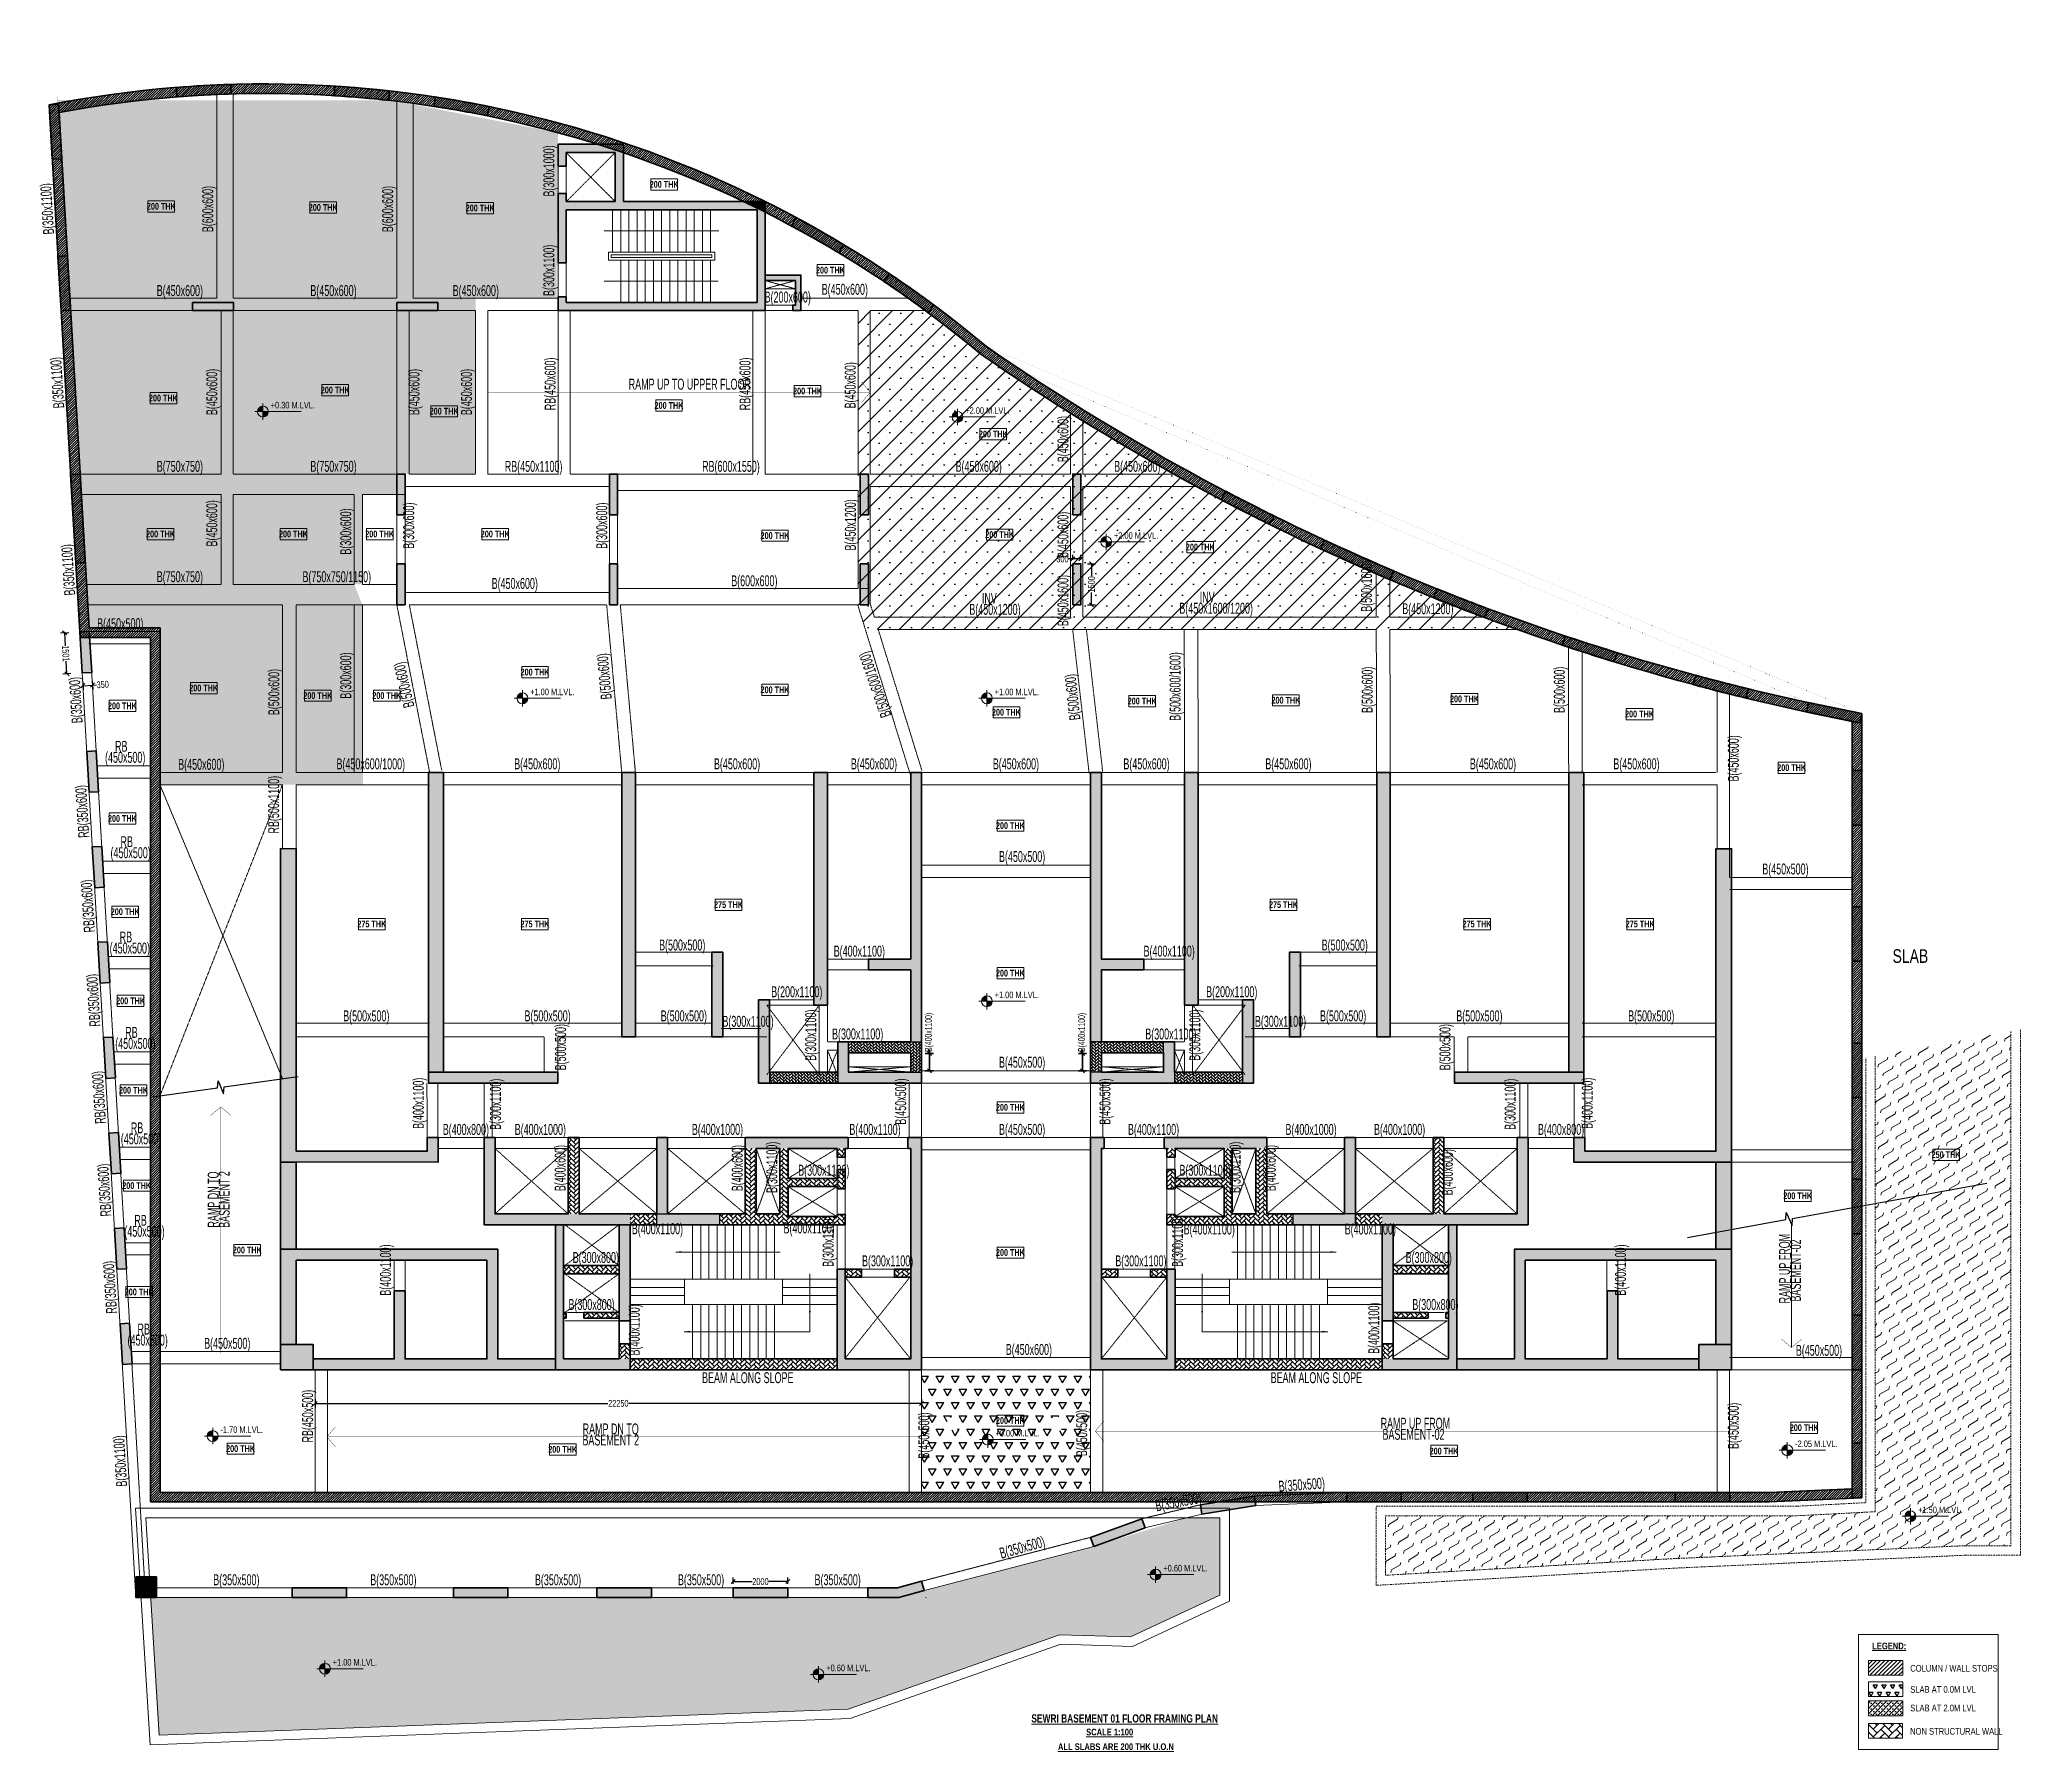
# Model space of a CAD drawing. Header units: millimetres. Extents: x -3 to 145534, y 75 to 63454.
# Drawn here: x -3 to 72687, y 632 to 63454 of the extents above; entities that cross this region are included whole.
import ezdxf

# ---------------------------------------------------------------- set-up
doc = ezdxf.new("R2010")
doc.units = ezdxf.units.MM
doc.linetypes.add('HIDDEN', pattern=[0.375, 0.25, -0.125])
doc.linetypes.add('HIDDEN2', pattern=[0.1875, 0.125, -0.0625])
for name, color, linetype, lineweight in [('A-ANNO-DIMS', 8, 'Continuous', 15), ('A-DETL-MISC', 35, 'Continuous', 15), ('A-FLOR-IDEN', 11, 'Continuous', 9), ('A-HIDD-ABVE', 8, 'HIDDEN', 20), ('A-HIDD-BELW', 8, 'HIDDEN2', 20), ('G-____-____-DIMS', 7, 'Continuous', 9), ('G-ANNO-TEXT', 231, 'Continuous', 9), ('S-BEAM', 7, 'Continuous', 18), ('S-BEAM-IDEN', 2, 'Continuous', 9), ('S-COL HATCH', 9, 'Continuous', 0), ('S-COLS', 5, 'Continuous', 35)]:
    doc.layers.add(name, color=color, linetype=linetype, lineweight=lineweight)
for name, color, linetype in [('changes', 7, 'Continuous'), ('dim', 8, 'Continuous'), ('HATCH', 8, 'Continuous'), ('SUNK SLAB', 8, 'Continuous')]:
    doc.layers.add(name, color=color, linetype=linetype)
doc.styles.add('Dim.s & Anno.(Misc.)', font='ARIALN.TTF')
doc.styles.add('SOBHA', font='swisscl.ttf')
doc.styles.add('Swis721 LtCn BT', font='swisscl.ttf', dxfattribs={"width": 0.9, "height": 233.355162})
doc.styles.add('Swis721 LtCn BT_1', font='swisscl.ttf', dxfattribs={"height": 240})
doc.styles.add('Swis721 LtCn BT_2', font='swisscl.ttf', dxfattribs={"height": 244.992296})
doc.styles.add('Swis721 LtCn BT_B', font='', dxfattribs={"width": 0.9, "height": 246.918336})
doc.styles.get('Swis721 LtCn BT_B').set_extended_font_data('Swis721 LtCn BT', bold=True)
doc.dimstyles.new('A-GFC-100', dxfattribs={"dimscale": 100, "dimtxt": 1.75, "dimasz": 1.5, "dimexe": 1.5, "dimexo": 0, "dimgap": 1, "dimtad": 1, "dimdsep": 46, "dimtxsty": 'Dim.s & Anno.(Misc.)', "dimblk": 'ARCHTICK', "dimcen": 0, "dimdle": 1.5, "dimclrd": 256, "dimclre": 8, "dimclrt": 6, "dimazin": 2, "dimtfac": 1, "dimtix": 1, "dimtmove": 2, "dimatfit": 3, "dimfxl": 1, "dimtolj": 1, "dimlwd": -1, "dimlwe": 9, "dimarcsym": 0})
doc.dimstyles.new('S-100', dxfattribs={"dimscale": 100, "dimtxt": 2.5, "dimasz": 1.5, "dimexe": 1.5, "dimexo": 1.5, "dimgap": 0.1, "dimtad": 0, "dimdec": 0, "dimrnd": 0.0005, "dimzin": 0, "dimdsep": 46, "dimtxsty": 'SOBHA', "dimblk": 'OBLIQUE', "dimcen": 0.09, "dimclrd": 8, "dimclre": 8, "dimclrt": 6, "dimadec": 0, "dimazin": 0, "dimtfac": 1, "dimtdec": 0, "dimtofl": 0, "dimtmove": 0, "dimatfit": 3, "dimfxl": 1.5, "dimfxlon": 1, "dimtolj": 1, "dimtzin": 0, "dimlwd": -1, "dimlwe": -1, "dimarcsym": 0})
pattern_1 = [(60, (-31346307.3, 21493595.5), (-281.2499995, 487.1392893), [281.25, -281.25]), (120, (-31346307.3, 21493595.5), (-562.4999995, 3e-07), [281.25, -281.25]), (0, (-31346447.93, 21493839.05), (281.25, 487.139289), [281.25, -281.25])]
pattern_2 = [(30, (-31346307.3, 21287606), (-187.5, 324.7595264), [375, -375]), (75, (-31345982.55, 21287793.48), (-187.5, 324.7595264), [93.75, -342.830086, 93.75, -530.330086])]
pattern_3 = [(45, (-31966103.18, 21022167.41), (0, 113.13708499), [240, -80]), (135, (-31966046.61, 21022223.98), (9e-15, 113.13708499), [240, -80])]
pattern_4 = [(45, (-31794446.85, 20735559.75), (0, 169.7056275), [360, -120]), (135, (-31794362, 20735644.6), (1e-14, 169.7056275), [360, -120])]
pattern_5 = [(45, (-31794446.85, 20683630.75), (0, 169.7056275), [360, -120]), (135, (-31794362, 20683715.6), (1e-14, 169.7056275), [360, -120])]
pattern_6 = [(45, (-31794446.854, 20735559.75), (0, 113.13708499), [240, -80]), (135, (-31794390.286, 20735616.32), (9e-15, 113.13708499), [240, -80])]

msp = doc.modelspace()

# ---------------------------------------------------------------- texts
at = {"layer": 'A-FLOR-IDEN', "color": 1, "char_height": 246.92, "width": 1155, "attachment_point": 2, "line_spacing_factor": 0.964267, "style": 'Swis721 LtCn BT_B'}
for s, insert in [('200 THK', (22916.1, 58264.6)), ('200 THK', (22916.1, 58264.6)), ('200 THK', (4462.6, 57458.6)), ('200 THK', (4462.6, 57458.6)), ('200 THK', (10405.1, 57417.6)), ('200 THK', (10405.1, 57417.6)), ('200 THK', (16165.1, 57396.6)), ('200 THK', (16165.1, 57396.6)), ('200 THK', (29018.7, 55117.8)), ('200 THK', (29018.7, 55117.8)), ('200 THK', (4538.1, 50421.1)), ('200 THK', (4538.1, 50421.1)), ('200 THK', (10845.6, 50718.1)), ('200 THK', (10845.6, 50718.1)), ('200 THK', (28179.6, 50680.7, 0)), ('200 THK', (28179.6, 50680.7, 0)), ('200 THK', (14843.7, 49940.5)), ('200 THK', (14843.7, 49940.5)), ('200 THK', (23093.6, 50150.2, 0)), ('200 THK', (23093.6, 50150.2, 0)), ('200 THK', (34995.6, 49104.6)), ('200 THK', (34995.6, 49104.6)), ('200 THK', (4434.8, 45433.7)), ('200 THK', (4434.8, 45433.7)), ('200 THK', (9311.3, 45433.7)), ('200 THK', (9311.3, 45433.7)), ('200 THK', (12477.3, 45433.7)), ('200 THK', (12477.3, 45433.7)), ('200 THK', (16717.3, 45433.7)), ('200 THK', (16717.3, 45433.7)), ('200 THK', (26984.1, 45376.1)), ('200 THK', (26984.1, 45376.1)), ('200 THK', (35229.1, 45411.6)), ('200 THK', (35229.1, 45411.6)), ('200 THK', (42591.6, 44954.1)), ('200 THK', (42591.6, 44954.1)), ('200 THK', (18176.6, 40364.6)), ('200 THK', (18176.6, 40364.6)), ('200 THK', (6018.6, 39783.1)), ('200 THK', (6018.6, 39783.1)), ('200 THK', (10205.6, 39503.1)), ('200 THK', (10205.6, 39503.1)), ('200 THK', (12737.1, 39503.1)), ('200 THK', (12737.1, 39503.1)), ('200 THK', (26984.1, 39716.1)), ('200 THK', (26984.1, 39716.1)), ('200 THK', (40458.1, 39302.6)), ('200 THK', (40458.1, 39302.6)), ('200 THK', (45734.1, 39333.6)), ('200 THK', (45734.1, 39333.6)), ('200 THK', (52285.6, 39382.1)), ('200 THK', (52285.6, 39382.1)), ('200 THK', (3033.8, 39128.3)), ('200 THK', (35475.1, 38893.6)), ('200 THK', (35475.1, 38893.6)), ('200 THK', (58710.6, 38826.6)), ('200 THK', (58710.6, 38826.6)), ('200 THK', (64292.6, 36857.6)), ('200 THK', (64292.6, 36857.6)), ('200 THK', (3033.8, 34993.8)), ('200 THK', (35620.8, 34731.9)), ('200 THK', (3138.8, 31573.8)), ('275 THK', (25277, 31831.6)), ('275 THK', (45643.8, 31831.6)), ('275 THK', (12187, 31121.6)), ('275 THK', (18174, 31121.6)), ('275 THK', (52746.8, 31121.6)), ('275 THK', (58733.8, 31121.6)), ('200 THK', (35620.8, 29317.6)), ('200 THK', (3336.3, 28301.3)), ('200 THK', (3441.8, 25020.8)), ('200 THK', (35620.8, 24391.8)), ('250 THK', (69959.6, 22656.9)), ('200 THK', (3559.3, 21520.8)), ('200 THK', (64516.2, 21145.9)), ('200 THK', (7618.2, 19157.8)), ('200 THK', (35620.8, 19064.4)), ('200 THK', (3651.8, 17617.8)), ('200 THK', (35620.8, 12899)), ('200 THK', (64754.4, 12635.7)), ('200 THK', (7371.8, 11868.4)), ('200 THK', (19192.9, 11839.6)), ('200 THK', (51537.5, 11775.5))]:
    msp.add_mtext(s, dxfattribs=dict(at, insert=insert))
at = {"layer": 'dim', "color": 6, "insert": (67996.1, 30070, 0), "char_height": 499.05, "attachment_point": 1, "style": 'SOBHA'}
msp.add_mtext('\\A1;SLAB', dxfattribs=at)
at = {"layer": 'G-____-____-DIMS', "color": 1, "char_height": 240, "width": 1683.881, "attachment_point": 1, "line_spacing_factor": 0.970126, "style": 'Swis721 LtCn BT_1'}
for s, insert in [('+0.30 M.LVL.', (8478, 50159.1, 0)), ('+0.00 M.LVL.', (35076.1, 12430.3, 0))]:
    msp.add_mtext(s, dxfattribs=dict(at, insert=insert))
at = {"layer": 'G-____-____-DIMS', "char_height": 240, "width": 1683.881, "attachment_point": 1, "line_spacing_factor": 0.970126, "style": 'Swis721 LtCn BT_1'}
for s, insert in [('+2.00 M.LVL.', (33966.9, 49961.6, 0)), ('+2.00 M.LVL.', (39423.4, 45375.1, 0)), ('+1.00 M.LVL.', (17998.9, 39634.7)), ('+1.00 M.LVL.', (35044.9, 39634.7)), ('+1.00 M.LVL.', (35044.9, 28515.7)), ('-1.70 M.LVL.', (6633.6, 12558.8, 0)), ('-2.05 M.LVL.', (64419.1, 12039.8, 0)), ('+1.50 M.LVL.', (68935, 9615.7)), ('+0.60 M.LVL.', (41235.8, 7476.1)), ('+1.00 M.LVL.', (10753.6, 4021)), ('+0.60 M.LVL.', (28866.1, 3815.1))]:
    msp.add_mtext(s, dxfattribs=dict(at, insert=insert))
at = {"layer": 'G-ANNO-TEXT', "color": 7, "char_height": 244.992, "attachment_point": 1, "line_spacing_factor": 0.971848, "style": 'Swis721 LtCn BT_2'}
for s, insert, width in [('\\fSwis721 LtCn BT|b1|i0|c0|p34|;\\LLEGEND:', (67249.7, 4623.2), 1299), ('COLUMN / WALL STOPS', (68645.6, 3804.2), 3845.238), ('SLAB AT 0.0M LVL', (68645.6, 3027.7), 3845.238), ('SLAB AT 2.0M LVL', (68645.6, 2346.7), 3845.238), ('NON STRUCTURAL WALL', (68641.2, 1492), 3845.238)]:
    msp.add_mtext(s, dxfattribs=dict(at, insert=insert, width=width))
at = {"layer": 'G-ANNO-TEXT', "color": 6, "insert": (36391.4, 1992.2), "char_height": 300, "width": 6923.66, "attachment_point": 1, "line_spacing_factor": 0.971848, "style": 'Swis721 LtCn BT_2'}
msp.add_mtext('{\\fSwis721 LtCn BT|b1|i0|c0|p34;\\LSEWRI BASEMENT 01 FLOOR FRAMING PLAN }', dxfattribs=at)
at = {"layer": 'G-ANNO-TEXT', "color": 1, "char_height": 244.992, "attachment_point": 1, "line_spacing_factor": 0.971848, "style": 'Swis721 LtCn BT_2'}
for s, insert, width in [('{\\fSwis721 LtCn BT|b1|i0|c0|p34;\\LSCALE 1:100}', (38402.5, 1464.5), 1551.037), ('{\\fSwis721 LtCn BT|b1|i0|c0|p34;\\LALL SLABS ARE 200 THK U.O.N}', (37368.3, 926.1), 3728.693)]:
    msp.add_mtext(s, dxfattribs=dict(at, insert=insert, width=width))
at = {"layer": 'S-BEAM-IDEN', "style": 'Swis721 LtCn BT', "width": 0.8}
for s, rotation, p in [('B(300x1000)', 90, (18883.4, 57693.8, 0)), ('B(350x1100)', 93.604421, (530.5, 56317.4, 0)), ('B(600x600)', 90, (6366.7, 56387.4)), ('B(600x600)', 90, (12969.1, 56387.4, 0)), ('B(300x1100)', 90, (18883.4, 54046, 0)), ('B(450x600)', 360, (4296, 54042.6)), ('B(450x600)', 360, (9933.7, 54042.6)), ('B(450x600)', 360, (15156.1, 54042.6)), ('B(200x600)', 360, (26603.3, 53805.4, 0)), ('B(450x600)', 360, (28698.2, 54090.8, 0)), ('B(350x1100)', 93.604421, (902.7, 49937.7, 0)), ('RB(450x600)', 90, (18933.7, 49852, 0)), ('RB(450x600)', 90, (26083.7, 49852, 0)), ('B(450x600)', 90, (6517.1, 49674.1, 0)), ('B(450x600)', 90, (13935.9, 49672.9)), ('B(450x600)', 90, (15861.8, 49672.9)), ('RAMP UP TO UPPER FLOOR', 360, (21615.8, 50608.7)), ('B(450x600)', 90, (29944.4, 49920, 0)), ('B(450x600)', 90, (37751.4, 47944.2, 0)), ('B(750x750)', 360, (4296, 47592.6)), ('B(750x750)', 360, (9933.7, 47592.6)), ('RB(450x1100)', 360, (17067.5, 47592.6, 0)), ('RB(600x1550)', 360, (24309.6, 47592.6, 0)), ('B(450x600)', 360, (33612.1, 47592.6)), ('B(450x600)', 360, (39430.2, 47592.6)), ('B(450x600)', 90, (6517.1, 44853.3, 0)), ('B(450x1200)', 90, (29951.4, 44704.5, 0)), ('B(300x600)', 90, (11431.2, 44553.6, 0)), ('B(300x600)', 90, (13741.4, 44767.1)), ('B(300x600)', 90, (20826, 44767.1)), ('B(450x600)', 90, (37751.4, 44428.6, 0)), ('B(350x1100)', 93.604421, (1303.4, 43070.1, 0)), ('B(750x750)', 360, (4296, 43542.6)), ('B(750x750/1150)', 360, (9644.8, 43542.6)), ('B(450x600)', 360, (16585.9, 43295.3)), ('B(600x600)', 360, (25377.9, 43392.6)), ('B(450x1600)', 90, (37751.4, 41928, 0)), ('B(500x1600)', 90, (48889, 42455.5, 0)), ('INV', 360, (34576.2, 42748.7, 0)), ('INV', 360, (42572.2, 42790.6)), ('B(450x500)', 360, (2109.3, 41820.8, 0)), ('B(450x1200)', 360, (34116.2, 42343.8, 0)), ('B(450x1600/1200)', 360, (41823.3, 42385.6)), ('B(450x1200)', 360, (50004.2, 42368.6)), ('B(300x600)', 90, (11431.2, 39267.6, 0)), ('B(500x600)', 95.079556, (20994.4, 39256, 0)), ('B(500x600/1600)', 109.177342, (31257.1, 38658.5, 0)), ('B(500x600/1600)', 90, (41867.6, 38454.4)), ('B(350x600)', 93.604421, (1576.8, 38379.1, 0)), ('B(500x600)', 90, (8792.8, 38661.9)), ('B(500x600)', 103.063954, (13754.3, 38987.5)), ('B(500x600)', 96.261232, (38192.8, 38500.2, 0)), ('B(500x600)', 90, (48917.6, 38743.3, 0)), ('B(500x600)', 90, (55967.6, 38743.3)), ('B(450x600)', 90, (62352.6, 36226.4)), ('(450x500)', 360, (2399.3, 36913.8, 0)), ('RB', 360, (2765.7, 37318.7, 0)), ('B(450x600)', 360, (5082.8, 36658.4)), ('RB(500x1100)', 90, (8784.8, 34318.1)), ('RB(350x600)', 93.604421, (1822.4, 34174.8, 0)), ('RB', 360, (2965.7, 33818.7, 0)), ('(450x500)', 360, (2599.2, 33413.8, 0)), ('RB(350x600)', 93.604421, (2024.9, 30703.2, 0)), ('RB', 360, (2935.4, 30318.7, 0)), ('(450x500)', 360, (2568.9, 29913.8, 0)), ('B(500x500)', 360, (22730.8, 30026)), ('B(400x1100)', 360, (29139.3, 29801.4, 0)), ('RB(350x600)', 93.604421, (2231, 27244.3, 0)), ('B(200x1100)', 360, (26843.2, 28311.4, 0)), ('B(500x500)', 360, (11137.7, 27426)), ('B(500x500)', 360, (17789.7, 27426)), ('B(500x500)', 360, (22791.1, 27426)), ('B(300x1100)', 360, (25053.9, 27226)), ('B(300x1100)', 90, (28495, 25979, 0)), ('B(300x1100)', 90, (42592.4, 25979, 0)), ('RB', 360, (3139.6, 26818.7, 0)), ('B(500x500)', 90, (19315.6, 25627.9)), ('B(300x1100)', 360, (29077.4, 26761.4, 0)), ('B(500x500)', 90, (51771.8, 25627.9)), ('(450x500)', 360, (2773.1, 26413.8, 0)), ('RB(350x600)', 93.604421, (2434.7, 23679.3, 0)), ('B(400x1100)', 90, (14094.8, 23477.3)), ('B(300x1100)', 90, (16927.1, 23441.8)), ('B(450x500)', 90, (31795, 23632.1, 0)), ('B(450x500)', 90, (39292.4, 23632.1, 0)), ('B(300x1100)', 90, (54160.3, 23441.8)), ('B(400x1100)', 90, (56992.6, 23477.3)), ('(450x500)', 360, (2977.5, 22911.3, 0)), ('RB', 360, (3343.9, 23316.2, 0)), ('B(400x800)', 360, (14792, 23258.7)), ('B(400x1000)', 360, (17433.7, 23258.7)), ('B(400x1000)', 360, (23933.7, 23258.7)), ('B(400x1100)', 360, (29713.7, 23258.7)), ('B(450x500)', 360, (35204.2, 23258.7)), ('B(400x600)', 90, (19298.8, 21190.7, 0)), ('B(400x600)', 90, (25798.8, 21190.7, 0)), ('B(300x1100)', 90, (27068.8, 21128.1, 0)), ('B(300x1100)', 90, (44070.9, 21128.1, 0)), ('B(400x600)', 90, (45361.4, 21190.7, 0)), ('B(400x600)', 90, (51858.7, 21039.1, 0)), ('RB(350x600)', 93.604421, (2633.1, 20278.9, 0)), ('RAMP DN TO', 90, (6566.6, 19855.5)), ('BASEMENT 2', 90, (6971.6, 19847.9)), ('B(300x1100)', 360, (27835.3, 21759.4, 0)), ('(450x500)', 360, (3107.2, 19517.9)), ('RB', 360, (3473.6, 19922.8)), ('B(400x1100)', 360, (21730.6, 19613.3)), ('B(400x1100)', 360, (27296.5, 19642.2)), ('B(300x1100)', 90, (29133.5, 18414.4, 0)), ('B(300x1100)', 90, (41953.9, 18414.4, 0)), ('B(400x1100)', 360, (41980.9, 19603)), ('B(400x1100)', 360, (47890.6, 19603)), ('B(400x1100)', 90, (12888.3, 17357.4)), ('B(300x800)', 360, (19561.5, 18558.7, 0)), ('B(300x800)', 360, (50127.5, 18558.7, 0)), ('B(400x1100)', 90, (58212.9, 17357.4)), ('RAMP UP FROM', 90, (64228.7, 17073)), ('BASEMENT-02', 90, (64633.6, 17142.4)), ('RB(350x600)', 93.604421, (2841.2, 16711.8, 0)), ('B(300x1100)', 360, (30177.5, 18433.5)), ('B(300x800)', 360, (19403.5, 16833.5)), ('B(400x1100)', 90, (22021.5, 15160.1, 0)), ('B(400x1100)', 90, (49160.2, 15222.6, 0)), ('RB', 360, (3590.1, 15930.4)), ('(450x500)', 360, (3223.7, 15525.4)), ('B(450x500)', 360, (6035, 15408.4)), ('B(450x600)', 360, (35452.7, 15183.5)), ('BEAM ALONG SLOPE', 360, (24307.1, 14146.5, 0)), ('BEAM ALONG SLOPE', 360, (45173, 14146.5, 0)), ('RB(450x500)', 90, (10031.2, 11968.8)), ('B(450x500)', 90, (38439.5, 11466.7)), ('B(450x500)', 90, (62351.4, 11730.6)), ('B(450x500)', 90, (32647.9, 11376.4)), ('RAMP UP FROM', 360, (49208.2, 12473.5)), ('BASEMENT-02', 360, (49277.6, 12068.6)), ('B(350x1100)', 93.604421, (3211.6, 10363.1, 0)), ('B(350x500)', 4.137547, (45482.2, 10160.6, 0)), ('B(350x500)', 10.788367, (40986.6, 9439)), ('B(350x500)', 15.483236, (35290.9, 7701.5)), ('B(350x500)', 360, (6368.5, 6730.8)), ('B(350x500)', 360, (12131.2, 6730.8)), ('B(350x500)', 360, (18174.2, 6730.8)), ('B(350x500)', 360, (23422, 6730.8)), ('B(350x500)', 360, (28437, 6730.8))]:
    msp.add_text(s, height=400, rotation=rotation, dxfattribs=at).set_placement(p)
for s, p in [('B(450x600/1000)', (10891.1, 36674.3)), ('B(450x600)', (17412.1, 36674.3)), ('B(450x600)', (24743.4, 36674.3)), ('B(450x600)', (29768.5, 36674.3)), ('B(450x600)', (34977.9, 36674.3)), ('B(450x600)', (39769.8, 36674.3)), ('B(450x600)', (44976.8, 36674.3)), ('B(450x600)', (52485.1, 36674.3)), ('B(450x600)', (57749.1, 36674.3)), ('B(450x500)', (35204.2, 33274.2)), ('B(450x500)', (63216.8, 32816.6, 0)), ('B(400x1100)', (40510.4, 29801.4, 0)), ('B(500x500)', (47044.2, 30026)), ('B(200x1100)', (42806.5, 28311.4, 0)), ('B(300x1100)', (44595.8, 27226)), ('B(500x500)', (46983.9, 27426)), ('B(500x500)', (51985.3, 27426)), ('B(500x500)', (58292.3, 27426)), ('B(300x1100)', (40572.2, 26761.4, 0)), ('B(450x500)', (35204.2, 25724.3)), ('B(400x1100)', (39935.9, 23258.7)), ('B(400x1000)', (45715.9, 23258.7)), ('B(400x1000)', (48965.9, 23258.7)), ('B(400x800)', (54983, 23258.7)), ('B(300x1100)', (41827.5, 21759.4, 0)), ('B(300x1100)', (39472.2, 18433.5)), ('B(300x800)', (50371.5, 16833.5)), ('B(450x500)', (64447.5, 15150.1)), ('RAMP DN TO', (19925.4, 12265.9, 0)), ('BASEMENT 2', (19917.8, 11861, 0))]:
    msp.add_text(s, height=400, dxfattribs=at).set_placement(p)

# ---------------------------------------------------------------- blocks, each defined once
blk = doc.blocks.new('_ARCHTICK')
at = {"color": 0, "linetype": 'ByBlock', "const_width": 0.15}
blk.add_lwpolyline([(-0.5, -0.5), (0.5, 0.5)], dxfattribs=at)
blk = doc.blocks.new('Spot Elevations - M_Spot Elevation - Target Filled-23738-FIRST FLOOR  FRAMING PLAN _NTA_')
at = {"layer": 'G-____-____-DIMS'}
h = blk.add_hatch(color=256, dxfattribs=at)
edge = h.paths.add_edge_path(flags=0)
edge.add_line((0, 0), (-2, 0))
edge.add_arc((0, 0), 2, 90, 180, ccw=False)
edge.add_line((0, 2), (0, 0))
h = blk.add_hatch(color=256, dxfattribs=at)
edge = h.paths.add_edge_path(flags=0)
edge.add_line((0, 0), (2, 0))
edge.add_arc((0, 0), 2, 270, 360, ccw=False)
edge.add_line((0, -2), (0, 0))
for p, q in [((-3, 0), (14, 0)), ((0, -3), (0, 3))]:
    blk.add_line(p, q, dxfattribs=at)
blk.add_circle((0, 0), 2, dxfattribs=at)
blk = doc.blocks.new('A$C89844c14')
at = {"layer": 'S-COL HATCH', "transparency": 33554687}
h = blk.add_hatch(dxfattribs=at)
h.set_pattern_fill('ANSI31', color=256, scale=500)
h.set_pattern_definition([(45, (-31243118.95, 21573255.045), (-44.19417382, 44.19417382), [])])
edge = h.paths.add_edge_path()
edge.add_line((-12641, -10574), (46763, -10574))
edge.add_line((46763, -10574), (50159, -10424))
edge.add_line((50159, -10424), (50159, 18363))
edge.add_arc((65987, 101152), 84288, 235.33184, 259.17631, ccw=False)
edge.add_arc((-8443, 269), 41200, 49.99615, 101.08523)
edge.add_line((-16364, 40700), (-15224, 21151))
edge.add_line((-15224, 21151), (-12641, 21151))
edge.add_line((-12641, 21151), (-12641, -10574))
edge = h.paths.add_edge_path(flags=16)
edge.add_line((-12291, -10224), (46756, -10224))
edge.add_line((46756, -10224), (49809, -10089))
edge.add_line((49809, -10089), (49809, 18075))
edge.add_arc((65987, 101152), 84638, 235.32076, 258.98032, ccw=False)
edge.add_arc((-8443, 269), 40850, 49.97335, 100.65679)
edge.add_line((-15997, 40415), (-14893, 21501))
edge.add_line((-14893, 21501), (-12291, 21501))
edge.add_line((-12291, 21501), (-12291, -10224))
h = blk.add_hatch(color=256, dxfattribs=at)
h.dxf.hatch_style = 1
h.paths.add_polyline_path([(-9677, 41100), (-9696, 41450, 0.01185), (-11693, 41340), (-11674, 40991, -0.011949)])
h = blk.add_hatch(color=256, dxfattribs=at)
h.dxf.hatch_style = 1
h.paths.add_polyline_path([(-16015, 40721), (-16364, 40700), (-16248, 38704), (-15898, 38724)])
h = blk.add_hatch(color=256, dxfattribs=at)
h.dxf.hatch_style = 1
h.paths.add_polyline_path([(-3883, 40864), (-3883, 41216, 0.011892), (-5883, 41384), (-5883, 41033, -0.011992)])
h = blk.add_hatch(color=256, dxfattribs=at)
h.dxf.hatch_style = 1
h.paths.add_polyline_path([(-278, 40295), (-209, 40638, 0.011811), (-2178, 40990), (-2248, 40647, -0.01191)])
h = blk.add_hatch(color=256, dxfattribs=at)
h.dxf.hatch_style = 1
h.paths.add_polyline_path([(9117, 37152), (4718, 37152), (4718, 38941, 0.006139), (3765, 39252), (2318, 39252), (2318, 38452), (2618, 38452), (2618, 38952), (4418, 38952), (4418, 37152), (2618, 37152), (2618, 37452), (2318, 37452), (2318, 34902), (2618, 34902), (2618, 36852), (9618, 36852), (9618, 33452), (2618, 33452), (2618, 33652), (2318, 33652), (2318, 33152), (9918, 33152), (9918, 36760, 0.005461)])
h = blk.add_hatch(color=256, dxfattribs=at)
h.dxf.hatch_style = 1
h.paths.add_polyline_path([(4718, 39252), (3765, 39252, -0.006139), (4718, 38941)])
h = blk.add_hatch(color=256, dxfattribs=at)
h.dxf.hatch_style = 1
h.paths.add_polyline_path([(9916, 37152), (9117, 37152, -0.005461), (9918, 36760)])
h = blk.add_hatch(color=256, dxfattribs=at)
h.dxf.hatch_style = 1
h.paths.add_polyline_path([(11049, 36567), (10883, 36259, -0.01191), (12622, 35269), (12788, 35578, 0.011811)])
h = blk.add_hatch(color=256, dxfattribs=at)
h.dxf.hatch_style = 1
h.paths.add_polyline_path([(-15690, 35158), (-16040, 35137), (-15923, 33141), (-15574, 33161)])
h = blk.add_hatch(color=256, dxfattribs=at)
h.dxf.hatch_style = 1
h.paths.add_polyline_path([(11228, 34451), (9918, 34451), (9918, 34251), (11028, 34251), (11028, 33351), (10928, 33351), (10928, 33152), (11228, 33151), (11228, 33351)])
h = blk.add_hatch(color=256, dxfattribs=at)
h.dxf.hatch_style = 1
h.paths.add_polyline_path([(14465, 34513), (14271, 34223, -0.01191), (15906, 33070), (16101, 33361, 0.011811)])
h = blk.add_hatch(color=256, dxfattribs=at)
h.dxf.hatch_style = 1
h.paths.add_polyline_path([(-11098, 33452), (-11098, 33152), (-9598, 33152), (-9598, 33452)])
h = blk.add_hatch(color=256, dxfattribs=at)
h.dxf.hatch_style = 1
h.paths.add_polyline_path([(-3596, 33452), (-3596, 33152), (-2096, 33152), (-2096, 33452)])
h = blk.add_hatch(color=256, dxfattribs=at)
h.dxf.hatch_style = 1
h.paths.add_polyline_path([(-15224, 27151), (-15573, 27131), (-15384, 23886), (-15034, 23907)])
h = blk.add_hatch(color=256, dxfattribs=at)
h.dxf.hatch_style = 1
h.paths.add_polyline_path([(-3596, 25652), (-3296, 25652), (-3296, 27152), (-3596, 27152)])
h = blk.add_hatch(color=256, dxfattribs=at)
h.dxf.hatch_style = 1
h.paths.add_polyline_path([(-3596, 25652), (-3296, 25652), (-3296, 27152), (-3596, 27152)])
h = blk.add_hatch(color=256, dxfattribs=at)
h.dxf.hatch_style = 1
h.paths.add_polyline_path([(4204, 25652), (4504, 25652), (4504, 27152), (4204, 27152)])
h = blk.add_hatch(color=256, dxfattribs=at)
h.dxf.hatch_style = 1
h.paths.add_polyline_path([(4204, 25652), (4504, 25652), (4504, 27152), (4204, 27152)])
h = blk.add_hatch(color=256, dxfattribs=at)
h.dxf.hatch_style = 1
h.paths.add_polyline_path([(13404, 25652), (13704, 25652), (13704, 27152), (13404, 27152)])
h = blk.add_hatch(color=256, dxfattribs=at)
h.dxf.hatch_style = 1
h.paths.add_polyline_path([(13404, 25652), (13704, 25652), (13704, 27152), (13404, 27152)])
h = blk.add_hatch(color=256, dxfattribs=at)
h.dxf.hatch_style = 1
h.paths.add_polyline_path([(21204, 25652), (21504, 25652), (21504, 27152), (21204, 27152)])
h = blk.add_hatch(color=256, dxfattribs=at)
h.dxf.hatch_style = 1
h.paths.add_polyline_path([(21204, 25652), (21504, 25652), (21504, 27152), (21204, 27152)])
h = blk.add_hatch(color=256, dxfattribs=at)
h.dxf.hatch_style = 1
h.paths.add_polyline_path([(28424, 25307), (28606, 25608, -0.00603), (26819, 26518), (26638, 26218, 0.006005)])
h = blk.add_hatch(color=256, dxfattribs=at)
h.dxf.hatch_style = 1
h.paths.add_polyline_path([(30448, 24723), (30300, 24406, 0.004309), (32840, 23275), (32989, 23592, -0.004327)])
h = blk.add_hatch(color=256, dxfattribs=at)
h.dxf.hatch_style = 1
h.paths.add_polyline_path([(-3596, 22352), (-3296, 22352), (-3296, 23852), (-3596, 23852)])
h = blk.add_hatch(color=256, dxfattribs=at)
h.dxf.hatch_style = 1
h.paths.add_polyline_path([(-3596, 22352), (-3296, 22352), (-3296, 23852), (-3596, 23852)])
h = blk.add_hatch(color=256, dxfattribs=at)
h.dxf.hatch_style = 1
h.paths.add_polyline_path([(4204, 22352), (4504, 22352), (4504, 23852), (4204, 23852)])
h = blk.add_hatch(color=256, dxfattribs=at)
h.dxf.hatch_style = 1
h.paths.add_polyline_path([(4204, 22352), (4504, 22352), (4504, 23852), (4204, 23852)])
h = blk.add_hatch(color=256, dxfattribs=at)
h.dxf.hatch_style = 1
h.paths.add_polyline_path([(13404, 22352), (13704, 22352), (13704, 23852), (13404, 23852)])
h = blk.add_hatch(color=256, dxfattribs=at)
h.dxf.hatch_style = 1
h.paths.add_polyline_path([(13404, 22352), (13704, 22352), (13704, 23852), (13404, 23852)])
h = blk.add_hatch(color=256, dxfattribs=at)
h.dxf.hatch_style = 1
h.paths.add_polyline_path([(21204, 22352), (21504, 22352), (21504, 23852), (21204, 23852)])
h = blk.add_hatch(color=256, dxfattribs=at)
h.dxf.hatch_style = 1
h.paths.add_polyline_path([(21204, 22352), (21504, 22352), (21504, 23852), (21204, 23852)])
h = blk.add_hatch(color=256, dxfattribs=at)
h.dxf.hatch_style = 1
h.paths.add_polyline_path([(36314, 21883), (36445, 22210, -0.006015), (34580, 22933), (34449, 22606, 0.00603)])
h = blk.add_hatch(color=256, dxfattribs=at)
h.dxf.hatch_style = 1
h.paths.add_polyline_path([(-15235, 21349), (-15148, 19852), (-14798, 19872), (-14886, 21370)])
h = blk.add_hatch(color=256, dxfattribs=at)
h.dxf.hatch_style = 1
h.paths.add_polyline_path([(41073, 20260), (41186, 20595, -0.006015), (39281, 21206), (39169, 20871, 0.00603)])
h = blk.add_hatch(color=256, dxfattribs=at)
h.dxf.hatch_style = 1
h.paths.add_polyline_path([(45910, 18927), (46006, 19267, -0.006016), (44068, 19765), (43973, 19424, 0.006031)])
h = blk.add_hatch(color=256, dxfattribs=at)
h.dxf.hatch_style = 1
h.paths.add_polyline_path([(48199, 18764), (48129, 18421), (50089, 18021), (50159, 18363)])
h = blk.add_hatch(color=256, dxfattribs=at)
h.dxf.hatch_style = 1
h.paths.add_polyline_path([(-14979, 16967), (-14892, 15470), (-14543, 15490), (-14630, 16988)])
h = blk.add_hatch(color=256, dxfattribs=at)
h.dxf.hatch_style = 1
h.paths.add_polyline_path([(50159, 16270), (49809, 16270), (49809, 14270), (50159, 14270)])
h = blk.add_hatch(color=256, dxfattribs=at)
h.dxf.hatch_style = 1
h.paths.add_polyline_path([(-14775, 13467), (-14688, 11970), (-14338, 11990), (-14426, 13488)])
h = blk.add_hatch(color=256, dxfattribs=at)
h.dxf.hatch_style = 1
h.paths.add_polyline_path([(49809, 9270), (50159, 9270), (50159, 11270), (49809, 11270)])
h = blk.add_hatch(color=256, dxfattribs=at)
h.dxf.hatch_style = 1
h.paths.add_polyline_path([(-14571, 9967), (-14484, 8470), (-14134, 8490), (-14222, 9988)])
h = blk.add_hatch(color=256, dxfattribs=at)
h.dxf.hatch_style = 1
h.paths.add_polyline_path([(-14367, 6467), (-14279, 4970), (-13930, 4990), (-14017, 6488)])
h = blk.add_hatch(color=256, dxfattribs=at)
h.dxf.hatch_style = 1
h.paths.add_polyline_path([(50159, 6270), (49809, 6270), (49809, 4270), (50159, 4270)])
h = blk.add_hatch(color=256, dxfattribs=at)
h.dxf.hatch_style = 1
h.paths.add_polyline_path([(-14163, 2965), (-14075, 1467), (-13726, 1488), (-13813, 2985)])
h = blk.add_hatch(color=256, dxfattribs=at)
h.dxf.hatch_style = 1
h.paths.add_polyline_path([(50159, 1270), (49809, 1270), (49809, -730), (50159, -730)])
h = blk.add_hatch(color=256, dxfattribs=at)
h.dxf.hatch_style = 1
h.paths.add_polyline_path([(-13958, -535), (-13871, -2033), (-13522, -2012), (-13609, -515)])
h = blk.add_hatch(color=256, dxfattribs=at)
h.dxf.hatch_style = 1
h.paths.add_polyline_path([(-13754, -4033), (-13667, -5530), (-13317, -5510), (-13405, -4012)])
h = blk.add_hatch(color=256, dxfattribs=at)
h.dxf.hatch_style = 1
h.paths.add_polyline_path([(49809, -5723), (50159, -5723), (50159, -3723), (49809, -3723)])
h = blk.add_hatch(color=256, dxfattribs=at)
h.dxf.hatch_style = 1
h.paths.add_polyline_path([(49809, -10420), (50159, -10420), (50159, -8420), (49809, -8420)])
h = blk.add_hatch(color=256, dxfattribs=at)
h.dxf.hatch_style = 1
h.paths.add_polyline_path([(25890, -10677), (25945, -11023), (27920, -10704), (27864, -10359)])
h = blk.add_hatch(color=256, dxfattribs=at)
h.dxf.hatch_style = 1
h.paths.add_polyline_path([(31259, -10223), (31259, -10573), (33259, -10573), (33259, -10223)])
h = blk.add_hatch(color=256, dxfattribs=at)
h.dxf.hatch_style = 1
h.paths.add_polyline_path([(35884, -10223), (35884, -10573), (37884, -10573), (37884, -10223)])
h = blk.add_hatch(color=256, dxfattribs=at)
h.dxf.hatch_style = 1
h.paths.add_polyline_path([(43315, -10224), (43315, -10574), (45315, -10574), (45315, -10224)])
h = blk.add_hatch(color=256, dxfattribs=at)
h.dxf.hatch_style = 1
h.paths.add_polyline_path([(23858, -11521), (23739, -11192), (21859, -11873), (21978, -12202)])
h = blk.add_hatch(color=256, dxfattribs=at)
h.dxf.hatch_style = 1
h.paths.add_polyline_path([(-5446, -14074), (-5446, -13724), (-7446, -13724), (-7446, -14074)])
h = blk.add_hatch(color=256, dxfattribs=at)
h.dxf.hatch_style = 1
h.paths.add_polyline_path([(478, -14074), (478, -13724), (-1522, -13724), (-1522, -14074)])
h = blk.add_hatch(color=256, dxfattribs=at)
h.dxf.hatch_style = 1
h.paths.add_polyline_path([(5745, -14074), (5745, -13724), (3745, -13724), (3745, -14074)])
h = blk.add_hatch(color=256, dxfattribs=at)
h.dxf.hatch_style = 1
h.paths.add_polyline_path([(10745, -14074), (10745, -13724), (8745, -13724), (8745, -14074)])
h = blk.add_hatch(color=256, dxfattribs=at)
h.dxf.hatch_style = 1
h.paths.add_polyline_path([(15747, -13822), (15654, -13485), (14779, -13724), (13686, -13724), (13686, -14074), (14825, -14074)])
at = {"layer": 'S-COLS'}
for p, q in [((4718, 39252, 0), (2318, 39252, 0)), ((2618, 38952), (4418, 38952, 0)), ((4418, 37152, 0), (4418, 38952, 0)), ((4718, 37152, 0), (4718, 39252, 0)), ((4418, 37152, 0), (2618, 37152)), ((9918, 37152), (4718, 37152, 0)), ((9918, 33152), (9918, 37152)), ((2618, 36852), (9618, 36852)), ((2618, 34902), (2618, 36852)), ((9618, 36852), (9618, 33452)), ((2318, 34902), (2618, 34902)), ((2318, 33652), (2318, 33152)), ((2618, 33652), (2318, 33652)), ((2618, 33452), (2618, 33652)), ((9618, 33452), (2618, 33452)), ((2318, 33152), (9918, 33152))]:
    blk.add_line(p, q, dxfattribs=at)
at = {"layer": 'S-COLS', "elevation": 0}
for points in [[(-12641, -10574), (46763, -10574), (50159, -10424), (50159, 18363, -0.104418), (18042, 31828, 0.226686), (-16364, 40700), (-15224, 21151), (-12641, 21151)], [(-12291, -10224), (46756, -10224), (49809, -10089), (49809, 18075, -0.103603), (17829, 31550, 0.224825), (-15997, 40415), (-14893, 21501), (-12291, 21501)]]:
    blk.add_lwpolyline(points, format="xyb", close=True, dxfattribs=at)
for points in [[(-9696, 41450, 0.01185), (-11693, 41340), (-11674, 40991, -0.011949), (-9677, 41100), (-9696, 41450)], [(-5883, 41384, -0.011892), (-3883, 41216), (-3883, 40864, 0.011992), (-5883, 41033), (-5883, 41384)], [(-278, 40295), (-209, 40638, 0.011811), (-2178, 40990), (-2248, 40647, -0.01191), (-278, 40295)], [(12788, 35578, 0.011811), (11049, 36567), (10883, 36259, -0.01191), (12622, 35269), (12788, 35578)], [(14465, 34513), (14271, 34223, -0.01191), (15906, 33070), (16101, 33361, 0.011811), (14465, 34513)], [(26638, 26218, 0.006005), (28424, 25307), (28606, 25608, -0.00603), (26819, 26518), (26638, 26218)], [(30300, 24406), (30448, 24723, 0.004327), (32989, 23592), (32840, 23275, -0.004309), (30300, 24406)], [(36445, 22210, -0.006015), (34580, 22933), (34449, 22606, 0.00603), (36314, 21883), (36445, 22210)], [(39169, 20871, 0.00603), (41073, 20260), (41186, 20595, -0.006015), (39281, 21206), (39169, 20871)], [(46006, 19267, -0.006016), (44068, 19765), (43973, 19424, 0.006031), (45910, 18927), (46006, 19267)]]:
    blk.add_lwpolyline(points, format="xyb", dxfattribs=at)
for points in [[(-16364, 40700), (-16015, 40721), (-15898, 38724), (-16248, 38704)], [(-16040, 35137), (-15690, 35158), (-15574, 33161), (-15923, 33141)], [(-11098, 33452), (-11098, 33152), (-9598, 33152), (-9598, 33452)], [(-3596, 33452), (-3596, 33152), (-2096, 33152), (-2096, 33452)], [(-15573, 27131), (-15224, 27151), (-15034, 23907), (-15384, 23886)], [(-3596, 25652), (-3296, 25652), (-3296, 27152), (-3596, 27152)], [(-3596, 25652), (-3296, 25652), (-3296, 27152), (-3596, 27152)], [(4204, 25652), (4504, 25652), (4504, 27152), (4204, 27152)], [(4204, 25652), (4504, 25652), (4504, 27152), (4204, 27152)], [(13404, 25652), (13704, 25652), (13704, 27152), (13404, 27152)], [(13404, 25652), (13704, 25652), (13704, 27152), (13404, 27152)], [(21204, 25652), (21504, 25652), (21504, 27152), (21204, 27152)], [(21204, 25652), (21504, 25652), (21504, 27152), (21204, 27152)], [(-3596, 22352), (-3296, 22352), (-3296, 23852), (-3596, 23852)], [(-3596, 22352), (-3296, 22352), (-3296, 23852), (-3596, 23852)], [(4204, 22352), (4504, 22352), (4504, 23852), (4204, 23852)], [(4204, 22352), (4504, 22352), (4504, 23852), (4204, 23852)], [(13404, 22352), (13704, 22352), (13704, 23852), (13404, 23852)], [(13404, 22352), (13704, 22352), (13704, 23852), (13404, 23852)], [(21204, 22352), (21504, 22352), (21504, 23852), (21204, 23852)], [(21204, 22352), (21504, 22352), (21504, 23852), (21204, 23852)], [(-15235, 21349), (-14886, 21370), (-14798, 19872), (-15148, 19852)], [(-14979, 16967), (-14630, 16988), (-14543, 15490), (-14892, 15470)], [(49809, 16270), (50159, 16270), (50159, 14270), (49809, 14270)], [(-14775, 13467), (-14426, 13488), (-14338, 11990), (-14688, 11970)], [(49809, 11270), (50159, 11270), (50159, 9270), (49809, 9270)], [(-14571, 9967), (-14222, 9988), (-14134, 8490), (-14484, 8470)], [(-14367, 6467), (-14017, 6488), (-13930, 4990), (-14279, 4970)], [(49809, 6270), (50159, 6270), (50159, 4270), (49809, 4270)], [(-14163, 2965), (-13813, 2985), (-13726, 1488), (-14075, 1467)], [(49809, 1270), (50159, 1270), (50159, -730), (49809, -730)], [(-13958, -535), (-13609, -515), (-13522, -2012), (-13871, -2033)], [(-13754, -4033), (-13405, -4012), (-13317, -5510), (-13667, -5530)], [(49809, -3723), (50159, -3723), (50159, -5723), (49809, -5723)], [(49809, -8420), (50159, -8420), (50159, -10420), (49809, -10420)], [(31259, -10223), (33259, -10223), (33259, -10573), (31259, -10573)], [(35884, -10223), (37884, -10223), (37884, -10573), (35884, -10573)], [(43315, -10224), (45315, -10224), (45315, -10574), (43315, -10574)], [(-7446, -13724), (-5446, -13724), (-5446, -14074), (-7446, -14074)], [(-1522, -13724), (478, -13724), (478, -14074), (-1522, -14074)], [(3745, -13724), (5745, -13724), (5745, -14074), (3745, -14074)], [(8745, -13724), (10745, -13724), (10745, -14074), (8745, -14074)]]:
    blk.add_lwpolyline(points, close=True, dxfattribs=at)
for points in [[(2618, 38952), (2618, 38452), (2318, 38452), (2318, 39252)], [(2618, 37152), (2618, 37452), (2318, 37452), (2318, 34902)], [(9918, 34451), (11228, 34451), (11228, 33351), (11228, 33151), (10928, 33152), (10928, 33351), (11028, 33351), (11028, 34251), (9918, 34251), (9918, 34451)], [(48199, 18764), (50159, 18363), (50089, 18021), (48129, 18421), (48199, 18764)], [(25890, -10677), (25945, -11023), (27920, -10704), (27864, -10359), (25890, -10677)], [(21859, -11873), (21978, -12202), (23858, -11521), (23739, -11192), (21859, -11873)], [(13686, -13724), (14779, -13724), (15654, -13485), (15747, -13822), (14825, -14074), (13686, -14074), (13686, -13724)]]:
    blk.add_lwpolyline(points, dxfattribs=at)
blk = doc.blocks.new('_OBLIQUE')
at = {"color": 0, "linetype": 'ByBlock'}
blk.add_line((-0.5, -0.5), (0.5, 0.5), dxfattribs=at)
blk = doc.blocks.new('*D24')
at = {"layer": 'S-COLS', "color": 8, "transparency": 16777216}
for p, q in [((32500, 26242), (32800, 26242)), ((32650, 26242), (32650, 26392)), ((32650, 25609), (32650, 26242)), ((32500, 25609), (32800, 25609))]:
    blk.add_line(p, q, dxfattribs=at)
at = {"layer": 'S-COLS', "color": 8, "transparency": 16777216, "xscale": 150, "yscale": 150, "zscale": 150}
for p, rotation in [((32650, 26242), 90), ((32650, 25609), 270)]:
    blk.add_blockref('_OBLIQUE', p, dxfattribs=dict(at, rotation=rotation))
at = {"layer": 'S-COLS', "color": 6, "transparency": 16777216, "insert": (32650, 27019), "char_height": 250, "attachment_point": 5, "rotation": 90, "style": 'SOBHA'}
blk.add_mtext('\\A1;{\\W0.8;\\C2;B(400x1100)}', dxfattribs=at)
blk = doc.blocks.new('*D25')
at = {"layer": 'S-COLS', "color": 8, "transparency": 16777216}
for p, q in [((38421, 26242), (38121, 26242)), ((38271, 26242), (38271, 26392)), ((38271, 25609), (38271, 26242)), ((38421, 25609), (38121, 25609))]:
    blk.add_line(p, q, dxfattribs=at)
at = {"layer": 'S-COLS', "color": 8, "transparency": 16777216, "xscale": 150, "yscale": 150, "zscale": 150}
for p, rotation in [((38271, 26242), 90), ((38271, 25609), 270)]:
    blk.add_blockref('_OBLIQUE', p, dxfattribs=dict(at, rotation=rotation))
at = {"layer": 'S-COLS', "color": 6, "transparency": 16777216, "insert": (38271, 27019), "char_height": 250, "attachment_point": 5, "rotation": 90, "style": 'SOBHA'}
blk.add_mtext('\\A1;{\\W0.8;\\C2;B(400x1100)}', dxfattribs=at)
blk = doc.blocks.new('*D31')
at = {"layer": 'changes', "color": 8, "transparency": 16777216}
for p, q in [((10110, 13554), (10110, 13254)), ((10110, 13404), (20850, 13404)), ((32360, 13404), (21620, 13404)), ((32360, 13554), (32360, 13254))]:
    blk.add_line(p, q, dxfattribs=at)
at = {"layer": 'changes', "color": 8, "transparency": 16777216, "xscale": 150, "yscale": 150, "zscale": 150, "rotation": 180}
blk.add_blockref('_OBLIQUE', (10110, 13404), dxfattribs=at)
at = {"layer": 'changes', "color": 8, "transparency": 16777216, "xscale": 150, "yscale": 150, "zscale": 150}
blk.add_blockref('_OBLIQUE', (32360, 13404), dxfattribs=at)
at = {"layer": 'changes', "color": 6, "transparency": 16777216, "insert": (21235, 13404), "char_height": 250, "attachment_point": 5, "style": 'SOBHA'}
blk.add_mtext('\\A1;22250', dxfattribs=at)
blk = doc.blocks.new('A$C0921b736')
at = {"layer": 'S-COL HATCH', "transparency": 33554687}
h = blk.add_hatch(color=256, dxfattribs=at)
h.dxf.hatch_style = 1
h.paths.add_polyline_path([(5425, 11675), (5425, 11275), (10175, 11275), (10175, 11675)])
h.paths.add_polyline_path([(5425, 11675), (5975, 11675), (5975, 22675), (5425, 22675)])
h = blk.add_hatch(color=256, dxfattribs=at)
h.dxf.hatch_style = 1
h.paths.add_polyline_path([(12525, 12975), (13025, 12975), (13025, 22675), (12525, 22675)])
h = blk.add_hatch(color=256, dxfattribs=at)
h.dxf.hatch_style = 1
h.paths.add_polyline_path([(19575, 14135), (20075, 14135), (20075, 22675), (19575, 22675)])
h = blk.add_hatch(color=256, dxfattribs=at)
h.dxf.hatch_style = 1
h.paths.add_polyline_path([(23525, 22675), (23125, 22675), (23125, 15825), (21575, 15825), (21575, 15425), (23125, 15425), (23125, 12785), (23525, 12785)])
h = blk.add_hatch(color=256, dxfattribs=at)
h.dxf.hatch_style = 1
h.paths.add_polyline_path([(29725, 12785), (30125, 12785), (30125, 15425), (31675, 15425), (31675, 15825), (30125, 15825), (30125, 22675), (29725, 22675)])
h = blk.add_hatch(color=256, dxfattribs=at)
h.dxf.hatch_style = 1
h.paths.add_polyline_path([(33675, 14135), (33175, 14135), (33175, 22675), (33675, 22675)])
h = blk.add_hatch(color=256, dxfattribs=at)
h.dxf.hatch_style = 1
h.paths.add_polyline_path([(40725, 12975), (40225, 12975), (40225, 22675), (40725, 22675)])
h = blk.add_hatch(color=256, dxfattribs=at)
h.dxf.hatch_style = 1
h.paths.add_polyline_path([(43075, 11675), (43075, 11275), (47825, 11275), (47825, 11675)])
h.paths.add_polyline_path([(47825, 22675), (47275, 22675), (47275, 11675), (47825, 11675)])
h = blk.add_hatch(color=256, dxfattribs=at)
h.dxf.hatch_style = 1
h.paths.add_polyline_path([(5785, 8375), (5785, 9275), (5385, 9275), (5385, 8775), (575, 8775), (575, 19875), (0, 19879), (0, 8375)])
h = blk.add_hatch(color=256, dxfattribs=at)
h.dxf.hatch_style = 1
h.paths.add_polyline_path([(53250, 8375), (53250, 19875), (52675, 19875), (52675, 8775), (47865, 8775), (47865, 9275), (47465, 9275), (47465, 8375)])
h = blk.add_hatch(color=256, dxfattribs=at)
h.dxf.hatch_style = 1
h.paths.add_polyline_path([(15825, 12975), (16225, 12975), (16225, 16075), (15825, 16075)])
h = blk.add_hatch(color=256, dxfattribs=at)
h.dxf.hatch_style = 1
h.paths.add_polyline_path([(37425, 16075), (37025, 16075), (37025, 12975), (37425, 12975)])
h = blk.add_hatch(color=256, dxfattribs=at)
h.dxf.hatch_style = 1
h.paths.add_polyline_path([(17945, 14335), (17545, 14335), (17545, 11275), (17945, 11275), (17945, 11675)])
h = blk.add_hatch(color=256, dxfattribs=at)
h.dxf.hatch_style = 1
h.paths.add_polyline_path([(35305, 11675), (35305, 11275), (35705, 11275), (35705, 14335), (35305, 14335)])
h = blk.add_hatch(color=256, dxfattribs=at)
h.dxf.hatch_style = 1
h.paths.add_polyline_path([(23525, 11275), (23525, 11675), (23125, 11675), (20845, 11675), (20845, 12385), (20845, 12785), (20445, 12785), (20445, 11675), (20445, 11275)])
at = {"layer": 'S-COL HATCH'}
h = blk.add_hatch(dxfattribs=at)
h.set_pattern_fill('AR-HBONE', color=256, scale=20)
h.set_pattern_definition(pattern_6)
h.paths.add_polyline_path([(23125, 12385), (23125, 11692), (23125, 11692), (23125, 11675), (23525, 11675), (23525, 12785), (20845, 12785), (20845, 12485), (20845, 12385)])
at = {"layer": 'S-COL HATCH', "transparency": 33554687}
h = blk.add_hatch(color=256, dxfattribs=at)
h.dxf.hatch_style = 1
h.paths.add_polyline_path([(32805, 11275), (32805, 11675), (32805, 12785), (32405, 12785), (32405, 12385), (32405, 11675), (30125, 11675), (29725, 11675), (29725, 11275)])
at = {"layer": 'S-COL HATCH'}
h = blk.add_hatch(dxfattribs=at)
h.set_pattern_fill('AR-HBONE', color=256, scale=20)
h.set_pattern_definition(pattern_6)
h.paths.add_polyline_path([(30125, 12385), (30125, 11692), (30125, 11692), (30125, 11675), (29725, 11675), (29725, 12785), (32405, 12785), (32405, 12485), (32405, 12385)])
h = blk.add_hatch(dxfattribs=at)
h.set_pattern_fill('AR-HBONE', color=256, scale=20)
h.set_pattern_definition(pattern_3)
h.paths.add_polyline_path([(20445, 11275), (20445, 11675), (17945, 11675), (17945, 11275)])
h = blk.add_hatch(dxfattribs=at)
h.set_pattern_fill('AR-HBONE', color=256, scale=20)
h.set_pattern_definition(pattern_3)
h.paths.add_polyline_path([(35305, 11275), (35305, 11675), (32805, 11675), (32805, 11275)])
at = {"layer": 'S-COL HATCH', "transparency": 33554687}
h = blk.add_hatch(color=256, dxfattribs=at)
h.dxf.hatch_style = 1
h.paths.add_polyline_path([(12825, 6075), (12825, 6475), (7871, 6475), (7871, 9275), (7471, 9275), (7471, 6075)])
at = {"layer": 'S-COL HATCH'}
h = blk.add_hatch(dxfattribs=at)
h.set_pattern_fill('AR-HBONE', color=256, scale=30)
h.set_pattern_definition(pattern_4)
h.paths.add_polyline_path([(10555, 6475), (10955, 6475), (10955, 9275), (10555, 9275)])
at = {"layer": 'S-COL HATCH', "transparency": 33554687}
h = blk.add_hatch(color=256, dxfattribs=at)
h.dxf.hatch_style = 1
h.paths.add_polyline_path([(13805, 9275), (14205, 9275), (14205, 6475), (13805, 6475)])
at = {"layer": 'S-COL HATCH'}
h = blk.add_hatch(dxfattribs=at)
h.set_pattern_fill('AR-HBONE', color=256, scale=30)
h.set_pattern_definition(pattern_4)
h.paths.add_polyline_path([(18325, 8875), (18625, 8875), (18625, 7775), (20425, 7775), (20425, 8100), (20725, 8100), (20725, 7398), (20425, 7398), (20425, 7475), (18625, 7475), (18625, 6375), (20425, 6375), (20425, 6453), (20725, 6453), (20725, 6075), (16105, 6075), (16105, 6475), (18325, 6475)])
at = {"layer": 'S-COL HATCH', "transparency": 33554687}
h = blk.add_hatch(color=256, dxfattribs=at)
h.dxf.hatch_style = 1
h.paths.add_polyline_path([(17055, 9275), (20825, 9275), (20825, 8875), (17055, 8875)])
at = {"layer": 'S-COL HATCH'}
h = blk.add_hatch(dxfattribs=at)
h.set_pattern_fill('AR-HBONE', color=256, scale=30)
h.set_pattern_definition(pattern_4)
h.paths.add_polyline_path([(17055, 6475), (17455, 6475), (17455, 8875), (17055, 8875)])
at = {"layer": 'S-COL HATCH', "transparency": 33554687}
h = blk.add_hatch(color=256, dxfattribs=at)
h.dxf.hatch_style = 1
h.paths.add_polyline_path([(20725, 4450), (20425, 4450), (20425, 1150), (20425, 750), (23125, 750), (23525, 750), (23525, 1150), (23525, 1150), (23525, 9275), (23025, 9275), (23025, 8875), (23125, 8875), (23125, 1150), (23125, 1150), (20725, 1150), (20725, 1150)])
at = {"layer": 'S-COL HATCH'}
h = blk.add_hatch(dxfattribs=at)
h.set_pattern_fill('AR-HBONE', color=256, scale=30)
h.set_pattern_definition(pattern_4)
h.paths.add_polyline_path([(20425, 8875), (20725, 8875), (20725, 8550), (20425, 8550)])
at = {"layer": 'S-COL HATCH', "transparency": 33554687}
h = blk.add_hatch(color=256, dxfattribs=at)
h.dxf.hatch_style = 1
h.paths.add_polyline_path([(32525, 4450), (32825, 4450), (32825, 1150), (32825, 750), (30125, 750), (29725, 750), (29725, 1150), (29725, 1150), (29725, 9275), (30225, 9275), (30225, 8875), (30125, 8875), (30125, 1150), (30125, 1150), (32525, 1150), (32525, 1150)])
h = blk.add_hatch(color=256, dxfattribs=at)
h.dxf.hatch_style = 1
h.paths.add_polyline_path([(36195, 9275), (32425, 9275), (32425, 8875), (36195, 8875)])
at = {"layer": 'S-COL HATCH'}
h = blk.add_hatch(dxfattribs=at)
h.set_pattern_fill('AR-HBONE', color=256, scale=30)
h.set_pattern_definition(pattern_4)
h.paths.add_polyline_path([(34925, 8875), (34625, 8875), (34625, 7775), (32825, 7775), (32825, 8100), (32525, 8100), (32525, 7398), (32825, 7398), (32825, 7475), (34625, 7475), (34625, 6375), (32825, 6375), (32825, 6453), (32525, 6453), (32525, 6075), (37145, 6075), (37145, 6475), (34925, 6475)])
h = blk.add_hatch(dxfattribs=at)
h.set_pattern_fill('AR-HBONE', color=256, scale=30)
h.set_pattern_definition(pattern_4)
h.paths.add_polyline_path([(32825, 8875), (32525, 8875), (32525, 8550), (32825, 8550)])
h = blk.add_hatch(dxfattribs=at)
h.set_pattern_fill('AR-HBONE', color=256, scale=30)
h.set_pattern_definition(pattern_4)
h.paths.add_polyline_path([(36195, 6475), (35795, 6475), (35795, 8875), (36195, 8875)])
at = {"layer": 'S-COL HATCH', "transparency": 33554687}
h = blk.add_hatch(color=256, dxfattribs=at)
h.dxf.hatch_style = 1
h.paths.add_polyline_path([(39445, 9275), (39045, 9275), (39045, 6475), (39445, 6475)])
h = blk.add_hatch(color=256, dxfattribs=at)
h.dxf.hatch_style = 1
h.paths.add_polyline_path([(40425, 6075), (40425, 6475), (45379, 6475), (45379, 9275), (45779, 9275), (45779, 6075)])
at = {"layer": 'S-COL HATCH'}
h = blk.add_hatch(dxfattribs=at)
h.set_pattern_fill('AR-HBONE', color=256, scale=30)
h.set_pattern_definition(pattern_4)
h.paths.add_polyline_path([(42695, 6475), (42295, 6475), (42295, 9275), (42695, 9275)])
at = {"layer": 'S-COL HATCH', "transparency": 33554687}
h = blk.add_hatch(color=256, dxfattribs=at)
h.dxf.hatch_style = 1
h.paths.add_polyline_path([(10385, 6075), (10085, 6075), (10085, 750), (10385, 750), (12825, 750), (12825, 1150), (10385, 1150), (10385, 2850), (10385, 2850), (10385, 2850)])
h = blk.add_hatch(color=256, dxfattribs=at)
h.dxf.hatch_style = 1
h.paths.add_polyline_path([(12825, 6075), (12425, 6075), (12425, 6075), (12425, 4575), (12425, 4575), (12425, 4275), (12425, 2550), (12825, 2550)])
at = {"layer": 'S-COL HATCH'}
h = blk.add_hatch(dxfattribs=at)
h.set_pattern_fill('AR-HBONE', color=256, scale=30)
h.set_pattern_definition(pattern_4)
h.paths.add_polyline_path([(13805, 6475), (12825, 6475), (12825, 6075), (13805, 6075)])
at = {"layer": 'S-COL HATCH', "transparency": 33554687}
h = blk.add_hatch(color=256, dxfattribs=at)
h.dxf.hatch_style = 1
h.paths.add_polyline_path([(13805, 6475), (16105, 6475), (16105, 6075), (13805, 6075)])
h = blk.add_hatch(color=256, dxfattribs=at)
h.dxf.hatch_style = 1
h.paths.add_polyline_path([(39445, 6475), (37145, 6475), (37145, 6075), (39445, 6075)])
at = {"layer": 'S-COL HATCH'}
h = blk.add_hatch(dxfattribs=at)
h.set_pattern_fill('AR-HBONE', color=256, scale=30)
h.set_pattern_definition(pattern_4)
h.paths.add_polyline_path([(39445, 6475), (40425, 6475), (40425, 6075), (39445, 6075)])
at = {"layer": 'S-COL HATCH', "transparency": 33554687}
h = blk.add_hatch(color=256, dxfattribs=at)
h.dxf.hatch_style = 1
h.paths.add_polyline_path([(40425, 6075), (40825, 6075), (40825, 6075), (40825, 4575), (40825, 4575), (40825, 4275), (40825, 2550), (40425, 2550)])
h = blk.add_hatch(color=256, dxfattribs=at)
h.dxf.hatch_style = 1
h.paths.add_polyline_path([(42865, 6075), (43165, 6075), (43165, 750), (42865, 750), (40425, 750), (40425, 1150), (42865, 1150), (42865, 2850), (42865, 2850), (42865, 2850)])
h = blk.add_hatch(color=256, dxfattribs=at)
h.dxf.hatch_style = 1
h.paths.add_polyline_path([(7571, 4775), (7571, 1150), (4571, 1150), (4571, 3648), (4171, 3648), (4171, 1150), (1200, 1150), (1200, 750), (10085, 750), (10085, 1150), (7971, 1150), (7971, 5175), (0, 5175), (0, 1675), (575, 1675), (575, 4775)])
h = blk.add_hatch(color=256, dxfattribs=at)
h.dxf.hatch_style = 1
h.paths.add_polyline_path([(52675, 4775), (52675, 1675), (53250, 1675), (53250, 5175), (45279, 5175), (45279, 1150), (43165, 1150), (43165, 750), (52050, 750), (52050, 1150), (49079, 1150), (49079, 3648), (48679, 3648), (48679, 1150), (45679, 1150), (45679, 4775)])
at = {"layer": 'S-COL HATCH'}
h = blk.add_hatch(dxfattribs=at)
h.set_pattern_fill('AR-HBONE', color=256, scale=30)
h.set_pattern_definition(pattern_4)
h.paths.add_polyline_path([(12425, 4575), (10385, 4575), (10385, 4275), (12425, 4275)])
h = blk.add_hatch(dxfattribs=at)
h.set_pattern_fill('AR-HBONE', color=256, scale=30)
h.set_pattern_definition(pattern_5)
h.paths.add_polyline_path([(21325, 4150), (21325, 4450), (20725, 4450), (20725, 4150)])
h.paths.add_polyline_path([(23125, 4150), (23125, 4450), (22525, 4450), (22525, 4150)])
h = blk.add_hatch(dxfattribs=at)
h.set_pattern_fill('AR-HBONE', color=256, scale=30)
h.set_pattern_definition(pattern_5)
h.paths.add_polyline_path([(32525, 4150), (32525, 4450), (31925, 4450), (31925, 4150)])
h.paths.add_polyline_path([(30725, 4150), (30725, 4450), (30125, 4450), (30125, 4150)])
h = blk.add_hatch(dxfattribs=at)
h.set_pattern_fill('AR-HBONE', color=256, scale=30)
h.set_pattern_definition(pattern_4)
h.paths.add_polyline_path([(40825, 4275), (42865, 4275), (42865, 4575), (40825, 4575)])
h = blk.add_hatch(dxfattribs=at)
h.set_pattern_fill('AR-HBONE', color=256, scale=30)
h.set_pattern_definition(pattern_4)
h.paths.add_polyline_path([(10485, 2850), (10385, 2850), (10385, 2650), (10485, 2650)])
h = blk.add_hatch(dxfattribs=at)
h.set_pattern_fill('AR-HBONE', color=256, scale=30)
h.set_pattern_definition(pattern_4)
h.paths.add_polyline_path([(11135, 2850), (11135, 2650), (12425, 2650), (12425, 2850)])
h = blk.add_hatch(dxfattribs=at)
h.set_pattern_fill('AR-HBONE', color=256, scale=30)
h.set_pattern_definition(pattern_4)
h.paths.add_polyline_path([(42115, 2850), (42115, 2650), (40825, 2650), (40825, 2850)])
h = blk.add_hatch(dxfattribs=at)
h.set_pattern_fill('AR-HBONE', color=256, scale=30)
h.set_pattern_definition(pattern_4)
h.paths.add_polyline_path([(42765, 2850), (42865, 2850), (42865, 2650), (42765, 2650)])
at = {"layer": 'S-COL HATCH', "transparency": 33554687}
h = blk.add_hatch(color=256, dxfattribs=at)
h.dxf.hatch_style = 1
h.paths.add_polyline_path([(0, 1675), (0, 750), (1200, 750), (1200, 1675)])
at = {"layer": 'S-COL HATCH'}
h = blk.add_hatch(dxfattribs=at)
h.set_pattern_fill('AR-HBONE', color=256, scale=30)
h.set_pattern_definition(pattern_4)
h.paths.add_polyline_path([(12825, 1700), (12425, 1700), (12425, 1150), (12825, 1150)])
h = blk.add_hatch(dxfattribs=at)
h.set_pattern_fill('AR-HBONE', color=256, scale=30)
h.set_pattern_definition(pattern_4)
h.paths.add_polyline_path([(40425, 1700), (40825, 1700), (40825, 1150), (40425, 1150)])
at = {"layer": 'S-COL HATCH', "transparency": 33554687}
h = blk.add_hatch(color=256, dxfattribs=at)
h.dxf.hatch_style = 1
h.paths.add_polyline_path([(53250, 1675), (53250, 750), (52050, 750), (52050, 1675)])
at = {"layer": 'S-COL HATCH'}
h = blk.add_hatch(dxfattribs=at)
h.set_pattern_fill('AR-HBONE', color=256, scale=30)
h.set_pattern_definition(pattern_4)
h.paths.add_polyline_path([(12825, 1150), (20425, 1150), (20425, 750), (12825, 750)])
h = blk.add_hatch(dxfattribs=at)
h.set_pattern_fill('AR-HBONE', color=256, scale=30)
h.set_pattern_definition(pattern_4)
h.paths.add_polyline_path([(40425, 1150), (32825, 1150), (32825, 750), (40425, 750)])
at = {"layer": 'changes'}
for p, q in [((20845, 12385), (20845, 12785)), ((23125, 12785), (23525, 12785)), ((30125, 12785), (29725, 12785)), ((32405, 12385), (32405, 12785)), ((17945, 11675), (17945, 11275)), ((20445, 11675), (20445, 11275)), ((23125, 11675), (23525, 11675)), ((30125, 11675), (29725, 11675)), ((32805, 11675), (32805, 11275)), ((35305, 11675), (35305, 11275))]:
    blk.add_line(p, q, dxfattribs=at)
for points in [[(13805, 6475), (16105, 6475), (16105, 6075), (13805, 6075)], [(39445, 6475), (37145, 6475), (37145, 6075), (39445, 6075)]]:
    blk.add_lwpolyline(points, close=True, dxfattribs=at)
at = {"layer": 'S-COLS'}
for p, q in [((20425, 4450), (20425, 1150)), ((20725, 4450), (20725, 1150)), ((32525, 4450), (32525, 1150)), ((32825, 4450), (32825, 1150)), ((12425, 2550), (12825, 2550)), ((40825, 2550), (40425, 2550)), ((12425, 1700), (12825, 1700)), ((40825, 1700), (40425, 1700)), ((20425, 1150), (20425, 750)), ((32825, 1150), (32825, 750))]:
    blk.add_line(p, q, dxfattribs=at)
for points in [[(5425, 11675), (5425, 22675), (5975, 22675), (5975, 11675), (5425, 11675)], [(23525, 11275), (23525, 22675), (23125, 22675), (23125, 15825), (21575, 15825), (21575, 15425), (23125, 15425), (23125, 12785), (20445, 12785), (20445, 11675), (17945, 11675), (17945, 14335), (17545, 14335), (17545, 11275), (23525, 11275)], [(29725, 11275), (29725, 22675), (30125, 22675), (30125, 15825), (31675, 15825), (31675, 15425), (30125, 15425), (30125, 12785), (32805, 12785), (32805, 11675), (35305, 11675), (35305, 14335), (35705, 14335), (35705, 11275), (29725, 11275)], [(47825, 11675), (47825, 22675), (47275, 22675), (47275, 11675), (47825, 11675)], [(17055, 9275), (20825, 9275), (20825, 8875), (20725, 8875), (20725, 8550), (20425, 8550), (20425, 8875), (19525, 8875), (18625, 8875), (18625, 7775), (20425, 7775), (20425, 8100), (20725, 8100), (20725, 7398), (20425, 7398), (20425, 7475), (18625, 7475), (18625, 6375), (19525, 6375), (20425, 6375), (20425, 6453), (20725, 6453), (20725, 6075), (18625, 6075), (18625, 6075), (7471, 6075), (7471, 9275), (7871, 9275), (7871, 6475), (10555, 6475), (10555, 9275)], [(10555, 9275), (10955, 9275)], [(10955, 9275), (10955, 6475), (13805, 6475), (13805, 9275)], [(13805, 9275), (14205, 9275)], [(14205, 9275), (14205, 6475), (17055, 6475), (17055, 9275)], [(23525, 1150), (23525, 9275), (23025, 9275), (23025, 8875), (23125, 8875), (23125, 1150), (20725, 1150)], [(29725, 1150), (29725, 9275), (30225, 9275), (30225, 8875), (30125, 8875), (30125, 1150), (32525, 1150)], [(36195, 9275), (32425, 9275), (32425, 8875), (32525, 8875), (32525, 8550), (32825, 8550), (32825, 8875), (33725, 8875), (34625, 8875), (34625, 7775), (32825, 7775), (32825, 8100), (32525, 8100), (32525, 7398), (32825, 7398), (32825, 7475), (34625, 7475), (34625, 6375), (33725, 6375), (32825, 6375), (32825, 6453), (32525, 6453), (32525, 6075), (34625, 6075), (34625, 6075), (45779, 6075), (45779, 9275), (45379, 9275), (45379, 6475), (42695, 6475), (42695, 9275)], [(39045, 9275), (39045, 6475), (36195, 6475), (36195, 9275)], [(39445, 9275), (39045, 9275)], [(42295, 9275), (42295, 6475), (39445, 6475), (39445, 9275)], [(42695, 9275), (42295, 9275)], [(10085, 6075), (10085, 750), (10385, 750)], [(10385, 1150), (10385, 6075)], [(12425, 6075), (12425, 1150)], [(12425, 750), (12825, 750), (12825, 6075)], [(40825, 750), (40425, 750), (40425, 6075)], [(40825, 6075), (40825, 1150)], [(43165, 6075), (43165, 750), (42865, 750)], [(42865, 1150), (42865, 6075)], [(0, 5175), (0, 1675), (575, 1675), (575, 4775), (7571, 4775), (7571, 1150), (4571, 1150), (4571, 3648), (4171, 3648), (4171, 1150), (1200, 1150), (1200, 750), (10085, 750)], [(10085, 1150), (7971, 1150), (7971, 5175), (25, 5175)], [(43165, 1150), (45279, 1150), (45279, 5175), (53250, 5175)], [(53250, 5175), (53250, 1675), (52675, 1675), (52675, 4775), (45679, 4775), (45679, 1150), (48679, 1150), (48679, 3648), (49079, 3648), (49079, 1150), (52050, 1150), (52050, 750), (43165, 750)], [(20725, 4150), (21325, 4150), (21325, 4450), (20425, 4450)], [(23125, 4150), (22525, 4150), (22525, 4450), (23125, 4450)], [(30125, 4150), (30725, 4150), (30725, 4450), (30125, 4450)], [(32525, 4150), (31925, 4150), (31925, 4450), (32825, 4450)], [(10485, 2850), (10385, 2850)], [(10385, 2650), (10485, 2650)], [(10485, 2650), (10485, 2850)], [(11135, 2850), (11135, 2650)], [(12425, 2850), (11135, 2850)], [(11135, 2650), (12425, 2650)], [(40825, 2850), (42115, 2850)], [(42115, 2650), (40825, 2650)], [(42115, 2850), (42115, 2650)], [(42765, 2650), (42765, 2850)], [(42765, 2850), (42865, 2850)], [(42865, 2650), (42765, 2650)], [(12425, 1150), (10385, 1150)], [(10385, 750), (12425, 750)], [(20425, 1150), (12825, 1150), (12825, 750), (23125, 750)], [(23125, 750), (23125, 750), (23525, 750), (23525, 1150)], [(30125, 750), (30125, 750), (29725, 750), (29725, 1150)], [(32825, 1150), (40425, 1150), (40425, 750), (30125, 750)], [(40825, 1150), (42865, 1150)], [(42865, 750), (40825, 750)]]:
    blk.add_lwpolyline(points, dxfattribs=at)
at = {"layer": 'S-COLS', "elevation": 0}
for points in [[(12525, 12975), (13025, 12975), (13025, 22675), (12525, 22675)], [(40725, 12975), (40225, 12975), (40225, 22675), (40725, 22675)], [(15825, 16075), (16225, 16075), (16225, 12975), (15825, 12975)], [(37425, 16075), (37025, 16075), (37025, 12975), (37425, 12975)], [(10175, 11675), (5425, 11675), (5425, 11275), (10175, 11275)], [(43075, 11675), (47825, 11675), (47825, 11275), (43075, 11275)], [(0, 750), (1200, 750), (1200, 1675), (0, 1675)], [(53250, 750), (52050, 750), (52050, 1675), (53250, 1675)]]:
    blk.add_lwpolyline(points, close=True, dxfattribs=at)
at = {"layer": 'S-COLS'}
for points in [[(19575, 14135), (20075, 14135), (20075, 22675), (19575, 22675)], [(33675, 14135), (33175, 14135), (33175, 22675), (33675, 22675)], [(0, 8379), (5785, 8375), (5785, 9275), (5385, 9275), (5385, 8775), (575, 8775), (575, 19875), (0, 19879)], [(53250, 8375), (47465, 8375), (47465, 9275), (47865, 9275), (47865, 8775), (52675, 8775), (52675, 19875), (53250, 19875)], [(23125, 12385), (20845, 12385), (20845, 11675), (23125, 11675)], [(30125, 12385), (32405, 12385), (32405, 11675), (30125, 11675)], [(17455, 6475), (18325, 6475), (18325, 8875), (17455, 8875)], [(35795, 6475), (34925, 6475), (34925, 8875), (35795, 8875)], [(12425, 4575), (10385, 4575), (10385, 4275), (12425, 4275)], [(40825, 4575), (42865, 4575), (42865, 4275), (40825, 4275)]]:
    blk.add_lwpolyline(points, close=True, dxfattribs=at)
blk = doc.blocks.new('*D26')
at = {"layer": 'changes', "color": 8, "transparency": 16777216}
for p, q in [((25451, 6785), (25451, 7014)), ((25451, 6864), (26145, 6864)), ((27451, 6864), (26758, 6864)), ((27451, 6785), (27451, 7014))]:
    blk.add_line(p, q, dxfattribs=at)
at = {"layer": 'changes', "color": 8, "transparency": 16777216, "xscale": 150, "yscale": 150, "zscale": 150, "rotation": 180}
blk.add_blockref('_OBLIQUE', (25451, 6864), dxfattribs=at)
at = {"layer": 'changes', "color": 8, "transparency": 16777216, "xscale": 150, "yscale": 150, "zscale": 150}
blk.add_blockref('_OBLIQUE', (27451, 6864), dxfattribs=at)
at = {"layer": 'changes', "color": 6, "transparency": 16777216, "insert": (26451, 6864), "char_height": 250, "attachment_point": 5, "style": 'SOBHA'}
blk.add_mtext('\\A1;2000', dxfattribs=at)
blk = doc.blocks.new('*D27')
at = {"layer": 'changes', "color": 8, "transparency": 16777216}
for p, q in [((1577, 39893), (1594, 39593)), ((1586, 39743), (1935, 39763)), ((1926, 39913), (1944, 39614)), ((1935, 39763), (2085, 39772))]:
    blk.add_line(p, q, dxfattribs=at)
at = {"layer": 'changes', "color": 8, "transparency": 16777216, "xscale": 150, "yscale": 150, "zscale": 150}
for p, rotation in [((1586, 39743), 183.3390003733006), ((1935, 39763), 3.339000373300581)]:
    blk.add_blockref('_OBLIQUE', p, dxfattribs=dict(at, rotation=rotation))
at = {"layer": 'changes', "color": 6, "transparency": 16777216, "insert": (2313, 39785), "char_height": 250, "attachment_point": 5, "rotation": 3.339, "style": 'SOBHA'}
blk.add_mtext('\\A1;350', dxfattribs=at)
blk = doc.blocks.new('*D28')
at = {"layer": 'changes', "color": 8, "transparency": 16777216}
for p, q in [((1064, 41686), (765, 41670)), ((914, 41678), (940, 41209)), ((1147, 40187), (848, 40171)), ((998, 40179), (972, 40647))]:
    blk.add_line(p, q, dxfattribs=at)
at = {"layer": 'changes', "color": 8, "transparency": 16777216, "xscale": 150, "yscale": 150, "zscale": 150}
for p, rotation in [((914, 41678), 93.17328920307547), ((998, 40179), 273.1732892030755)]:
    blk.add_blockref('_OBLIQUE', p, dxfattribs=dict(at, rotation=rotation))
at = {"layer": 'changes', "color": 6, "transparency": 16777216, "insert": (956, 40928), "char_height": 250, "attachment_point": 5, "rotation": 273.17329, "style": 'SOBHA'}
blk.add_mtext('\\A1;1501', dxfattribs=at)
blk = doc.blocks.new('*D29')
at = {"layer": 'changes', "color": 8, "transparency": 16777216}
for p, q in [((38448, 44212), (38748, 44212)), ((38598, 44212), (38598, 43765)), ((38598, 42712), (38598, 43158)), ((38448, 42712), (38748, 42712))]:
    blk.add_line(p, q, dxfattribs=at)
at = {"layer": 'changes', "color": 8, "transparency": 16777216, "xscale": 150, "yscale": 150, "zscale": 150}
for p, rotation in [((38598, 44212), 90), ((38598, 42712), 270)]:
    blk.add_blockref('_OBLIQUE', p, dxfattribs=dict(at, rotation=rotation))
at = {"layer": 'changes', "color": 6, "transparency": 16777216, "insert": (38598, 43462), "char_height": 250, "attachment_point": 5, "rotation": 90, "style": 'SOBHA'}
blk.add_mtext('\\A1;1500', dxfattribs=at)
blk = doc.blocks.new('*D30')
at = {"layer": 'changes', "color": 8, "transparency": 16777216}
for p, q in [((37910, 44396), (37760, 44396)), ((37910, 44362), (37910, 44546)), ((38210, 44396), (37910, 44396)), ((38210, 44362), (38210, 44546))]:
    blk.add_line(p, q, dxfattribs=at)
at = {"layer": 'changes', "color": 8, "transparency": 16777216, "xscale": 150, "yscale": 150, "zscale": 150}
for p, rotation in [((37910, 44396), 180.0000001600825), ((38210, 44396), 1.600825872e-07)]:
    blk.add_blockref('_OBLIQUE', p, dxfattribs=dict(at, rotation=rotation))
at = {"layer": 'changes', "color": 6, "transparency": 16777216, "insert": (37532, 44396), "char_height": 250, "attachment_point": 5, "rotation": 0, "style": 'SOBHA'}
blk.add_mtext('\\A1;300', dxfattribs=at)
blk = doc.blocks.new('A$C40398dd4')
at = {"layer": 'A-ANNO-DIMS', "ltscale": 500, "elevation": 0}
blk.add_lwpolyline([(5810, 1000), (6600, 1000), (6600, 1565)], dxfattribs=at)
at = {"layer": 'A-DETL-MISC'}
for p, q in [((2300, 4925), (2300, 2925)), ((2600, 4925), (2600, 2925)), ((2900, 4925), (2900, 2925)), ((3200, 4925), (3200, 2925)), ((3500, 4925), (3500, 2925)), ((3800, 4925), (3800, 2925)), ((4100, 4925), (4100, 2925)), ((4400, 4925), (4400, 2925)), ((4700, 4925), (4700, 2925)), ((5000, 4925), (5000, 2925)), ((5300, 4925), (5300, 2925)), ((2300, 0), (2300, 2000)), ((2600, 0), (2600, 2000)), ((2900, 0), (2900, 2000)), ((3200, 0), (3200, 2000)), ((3500, 0), (3500, 2000)), ((3800, 0), (3800, 2000)), ((4100, 0), (4100, 2000)), ((4400, 0), (4400, 2000)), ((4700, 0), (4700, 2000)), ((5000, 0), (5000, 2000)), ((5300, 0), (5300, 2000))]:
    blk.add_line(p, q, dxfattribs=at)
for points in [[(2000, 2925), (0, 2925)], [(5600, 2925), (7600, 2925)], [(2000, 2625), (0, 2625)], [(2000, 2325), (0, 2325)], [(5600, 2625), (7600, 2625)], [(5600, 2325), (7600, 2325)]]:
    blk.add_lwpolyline(points, dxfattribs=at)
blk.add_lwpolyline([(5600, 2925), (5600, 2000), (2000, 2000), (2000, 2925)], close=True, dxfattribs=at)
at = {"layer": 'A-DETL-MISC', "elevation": 0}
for points in [[(2000, 2000), (0, 2000)], [(5600, 2000), (7600, 2000)]]:
    blk.add_lwpolyline(points, dxfattribs=at)
at = {"layer": 'A-ANNO-DIMS', "ltscale": 500}
for points in [[(1688, 3925), (5510, 3925)], [(6600, 1565), (6600, 3126)], [(1988, 1000), (5810, 1000)]]:
    blk.add_leader(points, dimstyle='A-GFC-100', override={"dimasz": 2, "dimtad": 0, "dimfxl": 0.18, "dimarcsym": 1}, dxfattribs=at)
blk = doc.blocks.new('A$Cf8d4ec59')
at = {"layer": 'A-DETL-MISC'}
for p, q in [((-5300, 0), (-5300, -1550)), ((-5000, 0), (-5000, -1550)), ((-4700, 0), (-4700, -1550)), ((-4400, 0), (-4400, -1550)), ((-4100, 0), (-4100, -1550)), ((-3800, 0), (-3800, -1550)), ((-3500, 0), (-3500, -1550)), ((-3200, 0), (-3200, -1550)), ((-2900, 0), (-2900, -1550)), ((-2600, 0), (-2600, -1550)), ((-2300, 0), (-2300, -1550)), ((-2000, 0), (-2000, -1550)), ((-1700, 0), (-1700, -1550)), ((-5000, -3400), (-5000, -1850)), ((-4700, -3400), (-4700, -1850)), ((-4400, -3400), (-4400, -1850)), ((-4100, -3400), (-4100, -1850)), ((-3800, -3400), (-3800, -1850)), ((-3500, -3400), (-3500, -1850)), ((-3200, -3400), (-3200, -1850)), ((-2900, -3400), (-2900, -1850)), ((-2600, -3400), (-2600, -1850)), ((-2300, -3400), (-2300, -1850)), ((-2000, -3400), (-2000, -1850)), ((-1700, -3400), (-1700, -1850))]:
    blk.add_line(p, q, dxfattribs=at)
for points in [[(-1550, -1550), (-1550, -1850), (-5450, -1850), (-5450, -1550)], [(-1650, -1650), (-1650, -1750), (-5350, -1750), (-5350, -1650)]]:
    blk.add_lwpolyline(points, close=True, dxfattribs=at)
at = {"layer": 'A-ANNO-DIMS', "ltscale": 500}
for points in [[(-1400, -775), (-5600, -775)], [(-5600, -2625), (-1424, -2625)]]:
    blk.add_leader(points, dimstyle='A-GFC-100', override={"dimasz": 0.002, "dimtad": 0, "dimfxl": 0.18, "dimarcsym": 1}, dxfattribs=at)

# ---------------------------------------------------------------- dimensions: what is measured, and where the dimension line sits
at = {"layer": 'changes'}
for p1, p2, distance, picture, middle in [((38210.1, 44211.6, 0), (37910.1, 44211.6, 0), -184.4, '*D30', (37531.5, 44396)), ((38210.1, 42711.6, 0), (38210.1, 44211.6, 0), -387.8, '*D29', (38597.9, 43461.6)), ((1554, 40209.8, 0), (1470.9, 41708.7, 0), 557.3, '*D28', (956, 40928.4)), ((1558.2, 40211.2, 0), (1907.6, 40231.6, 0), -469, '*D27', (2312.9, 39785.4)), ((25451.2, 6635.3), (27451.2, 6635.3, 0), 229.1, '*D26', (26451.2, 6864.4))]:
    dim = msp.add_aligned_dim(p1=p1, p2=p2, distance=distance, dimstyle='S-100', dxfattribs=at)
    dim.commit()
    dim.dimension.update_dxf_attribs({"geometry": picture, "text_midpoint": middle})
dim = msp.add_linear_dim(base=(32360.4, 13404.5), p1=(10110.4, 14045.5), p2=(32360.4, 14045.5), dimstyle='S-100', dxfattribs=at)
dim.commit()
dim.dimension.update_dxf_attribs({"geometry": '*D31', "text_midpoint": (21235.4, 13404.5)})
at = {"layer": 'S-COLS'}
for base, p1, p2, picture, middle in [((32650, 26241.8, 0), (32260.4, 25609.3, 0), (31960.4, 26241.8, 0), '*D24', (32650, 27018.6, 0)), ((38270.7, 26241.8, 0), (38660.4, 25609.3, 0), (38960.4, 26241.8, 0), '*D25', (38270.7, 27018.6, 0))]:
    dim = msp.add_linear_dim(base=base, p1=p1, p2=p2, angle=90, text='{\\W0.8;\\C2;B(400x1100)}', dimstyle='S-100', dxfattribs=at)
    dim.commit()
    dim.dimension.update_dxf_attribs({"geometry": picture, "text_midpoint": middle})

# ---------------------------------------------------------------- hatches: boundary and pattern name
at = {"layer": 'A-HIDD-BELW', "transparency": 33554687}
h = msp.add_hatch(dxfattribs=at)
h.set_pattern_fill('FLEX', color=256, scale=1500, angle=30)
h.set_pattern_definition(pattern_2)
h.paths.add_polyline_path([(70679.4, 8181.9), (72336.8, 8181.9), (72336.8, 27047.6), (67362.4, 26144.8), (67362.4, 9428.1), (64500.1, 9280.4), (49391.5, 9278.1), (49391.5, 7096.1), (59893.6, 7703)])
h = msp.add_hatch(dxfattribs=at)
h.set_pattern_fill('FLEX', color=256, scale=1500, angle=30)
h.set_pattern_definition(pattern_2)
h.paths.add_polyline_path([(37419.1, 4915.6), (40027.3, 4837.5), (43310.1, 6363.9), (43310.1, 6972.8), (43310.1, 9204.4), (42098.6, 9204.4), (38679.9, 8156.1), (31484.5, 6284.1), (29484.5, 6284.1), (4073.7, 6284.1), (4386.2, 1231.9), (29674.6, 2186.4)])
at = {"layer": 'HATCH'}
h = msp.add_hatch(dxfattribs=at)
h.set_pattern_fill('TRIANG', color=9, scale=1500)
h.set_pattern_definition(pattern_1)
edge = h.paths.add_edge_path()
edge.add_line((11752.9, 36109.3), (4414.6, 36109.3))
edge.add_line((4414.6, 36109.3), (4414.6, 41860.5))
edge.add_line((4414.6, 41860.5), (1812.6, 41860.5))
edge.add_line((1812.6, 41860.5), (621.9, 61412.7))
edge.add_line((621.9, 61412.7), (692.9, 61235.3))
edge.add_line((692.9, 61235.3), (12934, 61223.1))
edge.add_line((12934, 61223.1), (19024.8, 60036.1))
edge.add_line((19024.8, 60036.1), (18966.8, 53991.5))
edge.add_line((18966.8, 53991.5), (15999, 53959.3))
edge.add_line((15999, 53959.3), (15999, 47510.5))
edge.add_line((15999, 47510.5), (13125.9, 47509.3))
edge.add_line((13125.9, 47509.3), (13110.1, 46759.3))
edge.add_line((13110.1, 46759.3), (11842.1, 46759.3))
edge.add_line((11842.1, 46759.3), (11842.1, 43459.3))
edge.add_line((11842.1, 43459.3), (11542.1, 43459.3))
edge.add_line((11542.1, 43459.3), (11842.1, 42709.3))
edge.add_line((11842.1, 42709.3), (11860.4, 36109.3))
h = msp.add_hatch(dxfattribs=at)
h.set_pattern_fill('SACNCR', color=256, scale=6000)
h.set_pattern_definition([(45, (-31346307.3, 21493595.5), (-397.7475644, 397.7475644), []), (45, (-31345909.56, 21493595.5), (-397.7475644, 397.7475644), [0, -562.5])])
h.paths.add_polyline_path([(32498.6, 53509.3), (33635.3, 52643.6), (35272.3, 51405), (36735.1, 50437.5), (38172.6, 49528.4), (39500, 48724.1), (40662.5, 48046.7), (42358.5, 47102), (47027.2, 44755.1), (49045.7, 43848.8), (50690.7, 43156.6), (54208.2, 41810.5), (30299.3, 41810.5), (30021, 42709.3), (30031.2, 53510.4)])
h = msp.add_hatch(dxfattribs=at)
h.set_pattern_fill('TRIANG', color=9, scale=1500)
h.set_pattern_definition(pattern_1)
h.paths.add_polyline_path([(32360.4, 14634.1), (32360.4, 10135.3), (38560.4, 10135.3), (38560.4, 14634.1)])
h.paths.add_polyline_path([(36109.5, 12977.1), (36109.5, 12565.2), (35132, 12565.2), (35132, 12977.1)], flags=0)
h.paths.add_polyline_path([(37564.9, 12662.3), (37702.7, 12662.3), (37316, 12275.6), (36929.3, 12662.3), (37064.9, 12662.3, -1)], flags=16)
h.paths.add_polyline_path([(36929.3, 12662.3), (37064.9, 12662.3, 1), (37564.9, 12662.3), (37702.7, 12662.3), (37316, 12275.6)], flags=0)
h.paths.add_polyline_path([(34990.7, 12074.7, -1), (34590.7, 12074.7, -1)], flags=16)
h.paths.add_polyline_path([(33929.3, 12663.4), (33793.7, 12663.4, -1), (33293.7, 12663.4), (33155.9, 12663.4), (33542.6, 13050.1)], flags=16)
h.paths.add_polyline_path([(33929.3, 12663.4), (33793.7, 12663.4, 1), (33293.7, 12663.4), (33155.9, 12663.4), (33542.6, 13050.1)], flags=16)
h.paths.add_polyline_path([(37200.2, 12464.8), (37462.8, 12464.8), (37462.8, 12985.4), (37200.2, 12985.4)], flags=24)
h.paths.add_polyline_path([(33429.7, 12393.1), (33692.4, 12393.1), (33692.4, 12913.8), (33429.7, 12913.8)], flags=24)
h.paths.add_polyline_path([(34976.1, 12054.4), (36777.6, 12054.4), (36777.6, 12560.5), (34976.1, 12560.5)], flags=24)
h.paths.add_polyline_path([(38581.1, 11404.2), (38581.1, 12677.4), (38053.9, 12677.4), (38053.9, 11404.2)], flags=9)
h.paths.add_polyline_path([(35087.2, 12512.2), (36139.1, 12512.2), (36139.1, 13032.9), (35087.2, 13032.9)], flags=24)
h.paths.add_polyline_path([(32789.6, 11313.9), (32789.6, 12587.1), (32262.4, 12587.1), (32262.4, 11313.9)], flags=9)
h = msp.add_hatch(dxfattribs=at)
h.set_pattern_fill('SACNCR', color=256, scale=1500)
h.set_pattern_definition([(45, (-31319151.11, 21496676.91), (-99.4368911, 99.4368911), []), (45, (-31319051.68, 21496676.91), (-99.4368911, 99.4368911), [0, -140.625])])
h.paths.add_polyline_path([(67117.9, 2481.4), (67117.9, 1940.2), (68367.6, 1940.2), (68367.6, 2481.4)])
at = {"layer": 'S-COL HATCH', "transparency": 33554687}
h = msp.add_hatch(color=256, dxfattribs=at)
h.dxf.hatch_style = 1
h.paths.add_polyline_path([(9414.2, 22259.3), (8839.2, 22259.3), (8839.2, 19059.3), (9414.2, 19059.3)])
h = msp.add_hatch(color=256, dxfattribs=at)
h.dxf.hatch_style = 1
h.paths.add_polyline_path([(62089.2, 22259.3), (61514.2, 22259.3), (61514.2, 19059.3), (62089.2, 19059.3)])
h = msp.add_hatch(color=256, dxfattribs=at)
h.dxf.hatch_style = 1
h.paths.add_polyline_path([(4283.2, 6285.3), (4283.2, 7035.3), (3533.2, 7035.3), (3533.2, 6285.3)])
at = {"layer": 'SUNK SLAB'}
h = msp.add_hatch(dxfattribs=at)
h.set_pattern_fill('ANSI31', color=8, scale=850, style=0)
h.set_pattern_definition([(45, (-31291482.61, 20968978.41), (-75.1300955, 75.1300955), [])])
h.paths.add_polyline_path([(68367.6, 3964.9), (68367.6, 3423.7), (67117.9, 3423.7), (67117.9, 3964.9)], flags=0)
h = msp.add_hatch(dxfattribs=at)
h.set_pattern_fill('TRIANG', color=8, scale=850, style=0)
h.set_pattern_definition([(60, (-31319151.1, 21496676.9), (-159.3749997, 276.0455973), [159.375, -159.375]), (120, (-31319151.1, 21496676.9), (-318.7499997, 2e-07), [159.375, -159.375]), (0, (-31319230.8, 21496814.94), (159.375, 276.045597), [159.375, -159.375])])
h.paths.add_polyline_path([(68367.6, 3188.4), (68367.6, 2647.2), (67117.9, 2647.2), (67117.9, 3188.4)], flags=0)
h = msp.add_hatch(dxfattribs=at)
h.set_pattern_fill('AR-HBONE', color=8, scale=50, style=0)
h.set_pattern_definition([(45, (-31291487.01, 20965181.35), (0, 282.8427125), [600, -200]), (135, (-31291345.6, 20965322.77), (2e-14, 282.8427125), [600, -200])])
h.paths.add_polyline_path([(68363.2, 1652.8), (68363.2, 1111.5), (67113.5, 1111.5), (67113.5, 1652.8)], flags=0)

# ---------------------------------------------------------------- linework, layer by layer
at = {"elevation": 0}
for points in [[(4141.5, 24654.8), (6522.2, 24987.7), (6549.5, 25244), (6742.5, 24766.1), (6769.8, 25022.3), (9480.1, 25401.3)], [(60469.7, 19492.7), (64077.3, 20147.4), (64094.2, 20404.5), (64306.5, 19934.9), (64323.3, 20192), (71450.7, 21485.5)]]:
    msp.add_lwpolyline(points, dxfattribs=at)
at = {"layer": 'A-FLOR-IDEN', "color": 8, "flags": 128}
for points in [[(23404.8, 58342.6), (23404.8, 57930.8), (22427.3, 57930.8), (22427.3, 58342.6)], [(23404.8, 58342.6), (23404.8, 57930.8), (22427.3, 57930.8), (22427.3, 58342.6)], [(4951.3, 57536.6), (4951.3, 57124.8), (3973.8, 57124.8), (3973.8, 57536.6)], [(4951.3, 57536.6), (4951.3, 57124.8), (3973.8, 57124.8), (3973.8, 57536.6)], [(10893.8, 57495.6), (10893.8, 57083.8), (9916.3, 57083.8), (9916.3, 57495.6)], [(10893.8, 57495.6), (10893.8, 57083.8), (9916.3, 57083.8), (9916.3, 57495.6)], [(16653.8, 57474.6), (16653.8, 57062.8), (15676.3, 57062.8), (15676.3, 57474.6)], [(16653.8, 57474.6), (16653.8, 57062.8), (15676.3, 57062.8), (15676.3, 57474.6)], [(29507.4, 55195.8), (29507.4, 54784), (28529.9, 54784), (28529.9, 55195.8)], [(29507.4, 55195.8), (29507.4, 54784), (28529.9, 54784), (28529.9, 55195.8)], [(5026.8, 50499.1), (5026.8, 50087.3), (4049.3, 50087.3), (4049.3, 50499.1)], [(5026.8, 50499.1), (5026.8, 50087.3), (4049.3, 50087.3), (4049.3, 50499.1)], [(11334.3, 50796.1), (11334.3, 50384.3), (10356.8, 50384.3), (10356.8, 50796.1)], [(11334.3, 50796.1), (11334.3, 50384.3), (10356.8, 50384.3), (10356.8, 50796.1)], [(15332.4, 50018.5), (15332.4, 49606.7), (14354.9, 49606.7), (14354.9, 50018.5)], [(15332.4, 50018.5), (15332.4, 49606.7), (14354.9, 49606.7), (14354.9, 50018.5)], [(35484.3, 49182.6), (35484.3, 48770.8), (34506.8, 48770.8), (34506.8, 49182.6)], [(35484.3, 49182.6), (35484.3, 48770.8), (34506.8, 48770.8), (34506.8, 49182.6)], [(27472.8, 45454.1), (27472.8, 45042.3), (26495.3, 45042.3), (26495.3, 45454.1)], [(27472.8, 45454.1), (27472.8, 45042.3), (26495.3, 45042.3), (26495.3, 45454.1)], [(35717.8, 45489.6), (35717.8, 45077.8), (34740.3, 45077.8), (34740.3, 45489.6)], [(35717.8, 45489.6), (35717.8, 45077.8), (34740.3, 45077.8), (34740.3, 45489.6)], [(43080.3, 45032.1), (43080.3, 44620.3), (42102.8, 44620.3), (42102.8, 45032.1)], [(43080.3, 45032.1), (43080.3, 44620.3), (42102.8, 44620.3), (42102.8, 45032.1)], [(18665.3, 40442.6), (18665.3, 40030.8), (17687.8, 40030.8), (17687.8, 40442.6)], [(18665.3, 40442.6), (18665.3, 40030.8), (17687.8, 40030.8), (17687.8, 40442.6)], [(6507.3, 39861.1), (6507.3, 39449.3), (5529.8, 39449.3), (5529.8, 39861.1)], [(6507.3, 39861.1), (6507.3, 39449.3), (5529.8, 39449.3), (5529.8, 39861.1)], [(10694.3, 39581.1), (10694.3, 39169.3), (9716.8, 39169.3), (9716.8, 39581.1)], [(10694.3, 39581.1), (10694.3, 39169.3), (9716.8, 39169.3), (9716.8, 39581.1)], [(13225.8, 39581.1), (13225.8, 39169.3), (12248.3, 39169.3), (12248.3, 39581.1)], [(13225.8, 39581.1), (13225.8, 39169.3), (12248.3, 39169.3), (12248.3, 39581.1)], [(27472.8, 39794.1), (27472.8, 39382.3), (26495.3, 39382.3), (26495.3, 39794.1)], [(27472.8, 39794.1), (27472.8, 39382.3), (26495.3, 39382.3), (26495.3, 39794.1)], [(40946.8, 39380.6), (40946.8, 38968.8), (39969.3, 38968.8), (39969.3, 39380.6)], [(40946.8, 39380.6), (40946.8, 38968.8), (39969.3, 38968.8), (39969.3, 39380.6)], [(46222.8, 39411.6), (46222.8, 38999.8), (45245.3, 38999.8), (45245.3, 39411.6)], [(46222.8, 39411.6), (46222.8, 38999.8), (45245.3, 38999.8), (45245.3, 39411.6)], [(52774.3, 39460.1), (52774.3, 39048.3), (51796.8, 39048.3), (51796.8, 39460.1)], [(52774.3, 39460.1), (52774.3, 39048.3), (51796.8, 39048.3), (51796.8, 39460.1)], [(3522.5, 39206.3), (3522.5, 38794.5), (2545, 38794.5), (2545, 39206.3)], [(35963.8, 38971.6), (35963.8, 38559.8), (34986.3, 38559.8), (34986.3, 38971.6)], [(35963.8, 38971.6), (35963.8, 38559.8), (34986.3, 38559.8), (34986.3, 38971.6)], [(59199.3, 38904.6), (59199.3, 38492.8), (58221.8, 38492.8), (58221.8, 38904.6)], [(59199.3, 38904.6), (59199.3, 38492.8), (58221.8, 38492.8), (58221.8, 38904.6)], [(64781.3, 36935.6), (64781.3, 36523.8), (63803.8, 36523.8), (63803.8, 36935.6)], [(64781.3, 36935.6), (64781.3, 36523.8), (63803.8, 36523.8), (63803.8, 36935.6)], [(3522.5, 35071.8), (3522.5, 34660), (2545, 34660), (2545, 35071.8)], [(36109.5, 34809.9), (36109.5, 34398.1), (35132, 34398.1), (35132, 34809.9)], [(3627.5, 31651.8), (3627.5, 31240), (2650, 31240), (2650, 31651.8)], [(24788.2, 31909.6), (24788.2, 31497.8), (25765.7, 31497.8), (25765.7, 31909.6)], [(46132.5, 31909.6), (46132.5, 31497.8), (45155, 31497.8), (45155, 31909.6)], [(11698.2, 31199.6), (11698.2, 30787.8), (12675.7, 30787.8), (12675.7, 31199.6)], [(17685.2, 31199.6), (17685.2, 30787.8), (18662.7, 30787.8), (18662.7, 31199.6)], [(53235.5, 31199.6), (53235.5, 30787.8), (52258, 30787.8), (52258, 31199.6)], [(59222.5, 31199.6), (59222.5, 30787.8), (58245, 30787.8), (58245, 31199.6)], [(36109.5, 29395.6), (36109.5, 28983.8), (35132, 28983.8), (35132, 29395.6)], [(3825, 28379.3), (3825, 27967.5), (2847.5, 27967.5), (2847.5, 28379.3)], [(3930.5, 25098.8), (3930.5, 24687), (2953, 24687), (2953, 25098.8)], [(36109.5, 24469.8), (36109.5, 24058), (35132, 24058), (35132, 24469.8)], [(70448.3, 22735), (70448.3, 22323.2), (69470.8, 22323.2), (69470.8, 22735)], [(4048, 21598.8), (4048, 21187), (3070.5, 21187), (3070.5, 21598.8)], [(65004.9, 21223.9), (65004.9, 20812.1), (64027.4, 20812.1), (64027.4, 21223.9)], [(36109.5, 19142.4), (36109.5, 18730.6), (35132, 18730.6), (35132, 19142.4)], [(4140.5, 17695.8), (4140.5, 17284), (3163, 17284), (3163, 17695.8)], [(36109.5, 12977.1), (36109.5, 12565.2), (35132, 12565.2), (35132, 12977.1)]]:
    msp.add_lwpolyline(points, close=True, dxfattribs=at)
at = {"layer": 'A-FLOR-IDEN', "color": 8, "elevation": 0, "flags": 128}
for points in [[(23582.3, 50228.2), (23582.3, 49816.4), (22604.8, 49816.4), (22604.8, 50228.2)], [(23582.3, 50228.2), (23582.3, 49816.4), (22604.8, 49816.4), (22604.8, 50228.2)], [(28668.3, 50758.7), (28668.3, 50346.9), (27690.8, 50346.9), (27690.8, 50758.7)], [(28668.3, 50758.7), (28668.3, 50346.9), (27690.8, 50346.9), (27690.8, 50758.7)], [(4923.6, 45511.8), (4923.6, 45099.9), (3946.1, 45099.9), (3946.1, 45511.8)], [(4923.6, 45511.8), (4923.6, 45099.9), (3946.1, 45099.9), (3946.1, 45511.8)], [(9800.1, 45511.8), (9800.1, 45099.9), (8822.6, 45099.9), (8822.6, 45511.8)], [(9800.1, 45511.8), (9800.1, 45099.9), (8822.6, 45099.9), (8822.6, 45511.8)], [(12966.1, 45511.8), (12966.1, 45099.9), (11988.6, 45099.9), (11988.6, 45511.8)], [(12966.1, 45511.8), (12966.1, 45099.9), (11988.6, 45099.9), (11988.6, 45511.8)], [(17206.1, 45511.8), (17206.1, 45099.9), (16228.6, 45099.9), (16228.6, 45511.8)], [(17206.1, 45511.8), (17206.1, 45099.9), (16228.6, 45099.9), (16228.6, 45511.8)], [(8106.9, 19235.9), (8106.9, 18824.1), (7129.4, 18824.1), (7129.4, 19235.9)], [(65243.1, 12713.7), (65243.1, 12301.9), (64265.6, 12301.9), (64265.6, 12713.7)], [(7860.5, 11946.5), (7860.5, 11534.6), (6883, 11534.6), (6883, 11946.5)], [(19681.7, 11917.7), (19681.7, 11505.8), (18704.2, 11505.8), (18704.2, 11917.7)], [(52026.3, 11871.6), (52026.3, 11459.8), (51048.8, 11459.8), (51048.8, 11871.6)]]:
    msp.add_lwpolyline(points, close=True, dxfattribs=at)
at = {"layer": 'A-HIDD-ABVE', "linetype": 'HIDDEN'}
for p, q in [((19320.6, 59310.4, 0), (21120.6, 57510.4, 0)), ((19320.6, 57510.4, 0), (21120.6, 59310.4, 0)), ((26620.6, 54609.3, 0), (27730.6, 54309.3, 0)), ((26620.6, 54309.3, 0), (27730.6, 54609.3, 0)), ((4410.8, 36109.3), (8910.4, 25321.7, 0)), ((4410.8, 24692.5), (8910.4, 36109.3)), ((26680.4, 28019.3), (28610.4, 25459.3)), ((26680.4, 25459.3), (28610.4, 28019.3)), ((44240.4, 28019.3), (42310.4, 25459.3)), ((44240.4, 25459.3), (42310.4, 28019.3)), ((28910.4, 26369.3), (29280.4, 25459.3)), ((28910.4, 25459.3), (29280.4, 26369.3)), ((42010.4, 26369.3), (41640.4, 25459.3)), ((42010.4, 25459.3), (41640.4, 26369.3)), ((29680.4, 25759.5), (31960.4, 25559.3)), ((29680.4, 25559.3), (31960.4, 25759.5)), ((41240.4, 25759.5), (38960.4, 25559.3)), ((41240.4, 25559.3), (38960.4, 25759.5)), ((16706, 22759.3), (19390.4, 20359.3)), ((16706, 20359.3), (19390.4, 22759.3)), ((19790.4, 22759.3), (22640.4, 20359.3)), ((19790.4, 20359.3), (22640.4, 22759.3)), ((23040.4, 22759.3), (25890.4, 20359.3)), ((23040.4, 20359.3), (25870.4, 22759.3)), ((26290.4, 22759.3), (27160.4, 20359.3)), ((26290.4, 20359.3), (27160.4, 22759.3)), ((27460.4, 22759.3), (29260.4, 21659.3)), ((27460.4, 21659.3), (29260.4, 22759.3)), ((43460.4, 22759.3), (41660.4, 21659.3)), ((43460.4, 21659.3), (41660.4, 22759.3)), ((44630.4, 22759.3), (43760.4, 20359.3)), ((44630.4, 20359.3), (43760.4, 22759.3)), ((47880.4, 22759.3), (45030.4, 20359.3)), ((47880.4, 20359.3), (45050.4, 22759.3)), ((51130.4, 22759.3), (48280.4, 20359.3)), ((51130.4, 20359.3), (48280.4, 22759.3)), ((54214.7, 22759.3), (51530.4, 20359.3)), ((54214.7, 20359.3), (51530.4, 22759.3)), ((27460.4, 20259.3), (29260.4, 21359.3)), ((27460.4, 21359.3), (29260.4, 20259.3)), ((43460.4, 20259.3), (41660.4, 21359.3)), ((43460.4, 21359.3), (41660.4, 20259.3)), ((19270.4, 19959.3), (21260.3, 18459.3)), ((19270.4, 18459.3), (21260.3, 19959.3)), ((49660.4, 19959.3), (51650.3, 18459.3)), ((49660.4, 18459.3), (51650.3, 19959.3)), ((19270.4, 18159.3), (21260.3, 16734.1)), ((19270.4, 16734.1), (21260.3, 18159.3)), ((31936.3, 18034.1), (29536.3, 15034.1)), ((29560.4, 18034.1), (31960.4, 15034.1)), ((41360.4, 18034.1), (38960.4, 15034.1)), ((38984.4, 18034.1), (41384.4, 15034.1)), ((49660.4, 16434.1), (51650.3, 15108.9)), ((49660.4, 15108.9), (51650.3, 16434.1))]:
    msp.add_line(p, q, dxfattribs=at)
at = {"layer": 'A-HIDD-BELW', "color": 4, "linetype": 'ByBlock', "ltscale": 500}
for p, q in [((43660.1, 9554.4), (3520.8, 9554.4)), ((3520.8, 9554.4), (4058, 869.3)), ((43660.1, 6140.7), (43660.1, 9554.4)), ((43310.1, 9204.4), (3893.1, 9204.4)), ((3893.1, 9204.4), (4386.2, 1231.9)), ((43310.1, 6363.9), (43310.1, 9204.4)), ((40027.3, 4837.5), (43310.1, 6363.9)), ((40099.7, 4485.2), (43660.1, 6140.7)), ((29674.6, 2186.4), (37419.1, 4915.6)), ((29740.8, 1838.6), (37473.9, 4563.8)), ((37419.1, 4915.6), (40027.3, 4837.5)), ((37473.9, 4563.8), (40099.7, 4485.2)), ((4386.2, 1231.9), (29674.6, 2186.4)), ((4058, 869.3), (29740.8, 1838.6))]:
    msp.add_line(p, q, dxfattribs=at)
at = {"layer": 'A-HIDD-BELW', "color": 4, "ltscale": 500, "elevation": 0}
for points in [[(72686.8, 27111.1), (72686.8, 7831.9), (70687.2, 7831.9), (59911.4, 7353.4), (49041.5, 6725.3), (49041.5, 9628), (64491, 9630.4), (67012.4, 9760.5), (67012.4, 26081.3)], [(72336.8, 27047.6), (72336.8, 8181.9), (70679.4, 8181.9), (59893.6, 7703), (49391.5, 7096.1), (49391.5, 9278.1), (64500.1, 9280.4), (67362.4, 9428.1), (67362.4, 26144.8)]]:
    msp.add_lwpolyline(points, dxfattribs=at)
at = {"layer": 'G-ANNO-TEXT', "color": 7}
for points in [[(66749.4, 4920.8), (71868.1, 4920.8), (71868.1, 700.5), (66749.4, 700.5)], [(68367.6, 3964.9), (68367.6, 3423.7), (67117.9, 3423.7), (67117.9, 3964.9)], [(68367.6, 3188.4), (68367.6, 2647.2), (67117.9, 2647.2), (67117.9, 3188.4)], [(68367.6, 2481.4), (68367.6, 1940.2), (67117.9, 1940.2), (67117.9, 2481.4)], [(68363.2, 1652.8), (68363.2, 1111.5), (67113.5, 1111.5), (67113.5, 1652.8)]]:
    msp.add_lwpolyline(points, close=True, dxfattribs=at)
at = {"layer": 'S-BEAM', "linetype": 'HIDDEN'}
for p, q in [((6503.8, 53959.3), (6503.8, 61472.1)), ((7103.8, 53959.3), (7103.8, 61478.2)), ((13106.2, 53959.3, 0), (13106.2, 61188.6, 0)), ((13706.2, 53959.3, 0), (13706.2, 61112.4, 0)), ((19020.6, 55259.3, 0), (19020.6, 54009.3, 0)), ((1102.8, 53959.3), (6503.8, 53959.3)), ((7103.8, 53959.3), (13106.2, 53959.3)), ((27930.6, 53959.3, 0), (31879.9, 53959.3, 0)), ((1128.6, 53509.3), (14073, 53509.3)), ((6654.3, 47509.3, 0), (6654.3, 53510.4, 0)), ((7104.3, 47510.5, 0), (7104.3, 53510.4, 0)), ((13106.2, 47509.3, 0), (13106.2, 53509.3, 0)), ((13556.2, 47509.3, 0), (13556.2, 53509.3, 0)), ((13556.2, 53509.3), (15999, 53509.3)), ((16449, 53509.3), (19020.6, 53509.3, 0)), ((16449, 47509.3), (16449, 53509.3)), ((19020.6, 47509.3, 0), (19020.6, 53509.3, 0)), ((19470.6, 47509.3, 0), (19470.6, 53509.3, 0)), ((26170.6, 47509.3, 0), (26170.6, 53509.3, 0)), ((26620.6, 53709.3, 0), (27630.8, 53709.3, 0)), ((26620.6, 47509.3, 0), (26620.6, 53509.3, 0)), ((30031.2, 47509.3, 0), (30031.2, 53510.4, 0)), ((30481.2, 53509.3), (32498.6, 53509.3)), ((30481.2, 47509.3, 0), (30481.2, 53509.3, 0)), ((37831.2, 47509.3, 0), (37831.2, 49737.9, 0)), ((38281.2, 47509.3, 0), (38281.2, 49458.6, 0)), ((1479.1, 47509.3), (6654.3, 47509.3)), ((7103.8, 47509.3), (13406.2, 47509.3)), ((13556.2, 47509.3), (15999, 47509.3)), ((16449, 47509.3), (19020.6, 47509.3)), ((19470.6, 47509.3), (20910.1, 47509.3)), ((30481.2, 47509.3), (37831.2, 47509.3)), ((38281.2, 47509.3), (41611.8, 47509.3)), ((1522.9, 46759.3), (6654.3, 46759.3)), ((6654.3, 43459.3, 0), (6654.3, 46760.5, 0)), ((7104.3, 43459.3, 0), (7104.3, 46760.5, 0)), ((7104.3, 46759.3), (11542.1, 46759.3)), ((11542.1, 43459.3, 0), (11542.1, 46759.3, 0)), ((13406.2, 47059.3), (20905.8, 47059.3)), ((21210.5, 46909.3), (30031.2, 46909.3)), ((30481.2, 47059.3), (37831.2, 47059.3)), ((30481.2, 42744.5, 0), (30481.2, 47059.3, 0)), ((37831.2, 42260.5, 0), (37831.2, 47059.3, 0)), ((38281.2, 47059.3), (42433.2, 47059.3)), ((38281.2, 42260.5, 0), (38281.2, 47059.3, 0)), ((13106.2, 44210.5, 0), (13110.9, 46010.5, 0)), ((13406.2, 44210.5, 0), (13406.2, 46010.5, 0)), ((20905.8, 44210.5, 0), (20910.5, 46010.5, 0)), ((21205.8, 44210.5, 0), (21205.8, 46010.5, 0)), ((49048.9, 42260.5, 0), (49045.7, 43848.8, 0)), ((49548.9, 42260.5, 0), (49546.1, 43633.9, 0)), ((1715, 43459.3), (6654.3, 43459.3)), ((7104.3, 43459.3), (11542.1, 43459.3)), ((13405.8, 43459.3), (13406.2, 43459.3)), ((20905.8, 43159.3), (13406.2, 43159.3)), ((21210.5, 43309.3), (30031.2, 43309.3)), ((30105.8, 43309.3), (30406.2, 43309.3)), ((1758.7, 42709.3), (8910.4, 42709.3)), ((8910.4, 36559.3), (8910.4, 42709.3)), ((9410.4, 42709.3), (13106.2, 42709.3)), ((9410.4, 36559.3), (9410.4, 42709.3)), ((11542.1, 36559.3, 0), (11542.1, 42709.3, 0)), ((14310.4, 36559.3), (13106.2, 42709.3, 0)), ((14752, 36645.8), (13564.5, 42710.5, 0)), ((20805.3, 42709.3), (13564.8, 42709.3)), ((20805.3, 42709.3, 0), (21361.4, 36536.9, 0)), ((21307.2, 42710.5, 0), (21859.3, 36581.7, 0)), ((21307.3, 42709.3), (30021, 42709.3, 0)), ((30021, 42709.3, 0), (31945.4, 36492.7)), ((30410.1, 42260.5, 0), (30406.2, 42260.5, 0)), ((30481.2, 42744.5, 0), (30631, 42260.5, 0)), ((37831.2, 42260.5, 0), (30631, 42260.5, 0)), ((37918, 42260.5, 0), (37910.1, 42260.5, 0)), ((49048.9, 42260.5, 0), (38281.2, 42260.5, 0)), ((52979.1, 42260.5, 0), (49548.9, 42260.5, 0)), ((4410.8, 41727.9, 0), (1807.7, 41727.9, 0)), ((30770.3, 41810.5, 0), (32375.3, 36625.8)), ((38512, 36530.8), (37907.6, 41810.5, 0)), ((39008.7, 36587.7), (38410.9, 41810.5, 0)), ((42010.4, 36559.3), (42003.8, 41810.5)), ((42510.4, 36559.3), (42504, 41810.5)), ((49060.4, 36559.3, 0), (49049.8, 41810.5, 0)), ((49560.4, 36559.3, 0), (49549.8, 41810.5, 0)), ((56110.4, 36559.3), (56101.1, 41157.7)), ((56610.4, 36559.3), (56601.4, 40993.8)), ((61560.4, 36559.3), (61560.4, 39552.7)), ((62010.4, 32709.3), (62010.4, 39438.1)), ((2107.5, 36804.3), (4039, 36804.3)), ((2133.8, 36354.3), (4060.8, 36354.3)), ((4410.8, 36559.3), (8910.4, 36559.3)), ((9410.4, 36559.3), (14310.4, 36559.3)), ((14810.4, 36559.3), (21360.3, 36559.3, 0)), ((28410.3, 36559.3), (21860.4, 36559.3, 0)), ((28910.4, 36559.3), (31933.2, 36559.3)), ((38560.4, 36559.3), (32387.6, 36559.3)), ((42010.3, 36559.3), (38960.4, 36559.3)), ((42510.4, 36559.3), (49060.4, 36559.3, 0)), ((56110.4, 36559.3), (49560.4, 36559.3, 0)), ((61510.4, 36559.3), (56610.4, 36559.3)), ((2143.8, 36109.3, 0), (2307.6, 33301.7, 0)), ((9410.4, 33759.3), (9410.4, 36109.3)), ((9410.4, 36109.3), (14310.4, 36109.3)), ((10180.4, 36109.3), (10709.9, 36109.3)), ((14810.4, 36109.3), (21360.3, 36109.3)), ((28410.3, 36109.3), (21860.4, 36109.3)), ((28910.4, 36109.3), (31960.4, 36109.3)), ((38560.4, 36109.3, 0), (32360.4, 36109.3)), ((42010.3, 36109.3), (38960.4, 36109.3)), ((42510.4, 36109.3), (49060.4, 36109.3)), ((56110.4, 36109.3), (49560.4, 36109.3)), ((61560.4, 36109.3), (56610.4, 36109.3)), ((61560.4, 33759.3), (61560.4, 36109.3)), ((2307.5, 33304.3), (4060.8, 33304.3)), ((2333.7, 32854.3), (4060.8, 32854.3)), ((38560.4, 33159.3), (32360.4, 33159.3)), ((38560.4, 32709.3), (32360.4, 32709.3)), ((66524.8, 32259.3, 0), (62010.4, 32259.3, 0)), ((66524.8, 32709.3, 0), (62010.5, 32709.3, 0)), ((2511.7, 29804.3), (4060.8, 29804.3)), ((24710.4, 29959.3, 0), (21860.4, 29959.3, 0)), ((46210.4, 29959.3, 0), (49060.4, 29959.3, 0)), ((2537.9, 29354.3), (4060.8, 29354.3)), ((24710.4, 29459.3, 0), (21860.4, 29459.3, 0)), ((30410.4, 29709.3), (28910.4, 29709.3)), ((30410.4, 29309.3), (28910.4, 29309.3)), ((40510.4, 29709.3), (42010.4, 29709.3)), ((40510.4, 29309.3), (42010.4, 29309.3)), ((46210.4, 29459.3, 0), (49060.4, 29459.3, 0)), ((26680.4, 28219.3), (28410.4, 28219.3)), ((28910.4, 28019.3), (28910.4, 26669.3)), ((42010.4, 28019.3), (42010.4, 26669.3)), ((44240.4, 28219.3), (42510.4, 28219.3)), ((14310.4, 27359.3), (9410.4, 27359.3)), ((14810.4, 27359.3), (21360.3, 27359.3)), ((21860.4, 27359.3, 0), (24660.4, 27359.3, 0)), ((25010.4, 27159.3), (26462.8, 27159.3)), ((45860.4, 27159.3, 0), (44458, 27159.3)), ((49060.4, 27359.3, 0), (46210.4, 27359.3, 0)), ((56110.4, 27359.3), (49560.4, 27359.3)), ((56610.4, 27359.3), (61510.4, 27359.3)), ((2715.9, 26304.3), (4060.8, 26304.3)), ((14310.4, 26859.3), (9410.4, 26859.3)), ((14810.4, 26859.3), (18510.4, 26859.3)), ((18510.4, 25559.3, 0), (18510.4, 26859.3, 0)), ((19010.4, 26859.3), (26680.4, 26859.3)), ((19010.4, 25559.3, 0), (19010.4, 26859.3, 0)), ((28910.4, 26669.3), (29280.4, 26669.3)), ((42010.4, 26669.3), (41640.4, 26669.3)), ((51910.4, 26859.3), (44240.4, 26859.3)), ((51910.4, 25559.3, 0), (51910.4, 26859.3, 0)), ((56110.4, 26859.3), (52410.4, 26859.3)), ((52410.4, 25559.3, 0), (52410.4, 26859.3, 0)), ((56610.4, 26859.3), (61510.4, 26859.3)), ((2742.1, 25854.3), (4060.8, 25854.3)), ((32360.4, 25609.3), (38560.4, 25609.3)), ((14210.4, 25159.3, 0), (14220.4, 23159.3)), ((14610.4, 25159.3), (14610.4, 23159.3)), ((16306, 23159.3), (16306, 25159.3, 0)), ((16606, 23159.3), (16606, 25159.3, 0)), ((31910.4, 25159.3), (31910.4, 23159.3)), ((32360.4, 25159.3), (32360.4, 23159.3)), ((32360.4, 25159.3), (38560.4, 25159.3)), ((38560.4, 25159.3), (38560.4, 23159.3)), ((39010.4, 25159.3), (39010.4, 23159.3)), ((54314.7, 23159.3), (54314.7, 25159.3, 0)), ((54614.7, 23159.3), (54614.7, 25159.3, 0)), ((56310.4, 25159.3), (56310.4, 23159.3)), ((56710.4, 25159.3, 0), (56700.4, 23159.3)), ((2920.2, 22801.7), (4060.4, 22801.7)), ((14610.4, 23159.3), (16306, 23159.3)), ((14610.4, 22759.3), (16306, 22759.3)), ((16706, 23159.3), (19390.4, 23159.3)), ((19790.4, 23159.3), (22640.4, 23159.3)), ((23040.4, 23159.3), (25890.4, 23159.3)), ((29560.4, 20336.8, 0), (29560.4, 22759.3, 0)), ((29660.4, 23159.3), (31860.3, 23159.3)), ((29660.4, 22759.3), (31860.3, 22759.3)), ((32360.4, 23159.3), (38560.4, 23159.3)), ((32360.4, 22709.3), (38560.4, 22709.3)), ((41260.3, 23159.3), (39060.4, 23159.3)), ((41260.3, 22759.3), (39060.4, 22759.3)), ((41360.4, 20336.8, 0), (41360.4, 22759.3, 0)), ((47880.4, 23159.3), (45030.4, 23159.3)), ((51130.4, 23159.3), (48280.4, 23159.3)), ((54214.7, 23159.3), (51530.4, 23159.3)), ((56310.4, 23159.3), (54614.7, 23159.3)), ((56310.4, 22759.3), (54614.7, 22759.3)), ((66599.7, 22709.3, 0), (62085.4, 22709.3, 0)), ((2946.5, 22351.7), (4060.4, 22351.7)), ((29260.4, 18334.1), (29260.4, 19959.3)), ((29560.4, 18334.1), (29560.4, 19959.3)), ((41360.4, 18334.1), (41360.4, 19959.3)), ((41660.4, 18334.1), (41660.4, 19959.3)), ((3124.4, 19301.7), (4060.4, 19301.7)), ((3150.7, 18851.7), (4060.4, 18851.7)), ((13013.8, 17531.9), (13013.8, 18659.3)), ((13406, 17531.9), (13406, 18659.3)), ((30160.4, 18334.1), (31360.4, 18334.1)), ((40760.4, 18334.1), (39560.4, 18334.1)), ((57513.1, 17531.9), (57513.1, 18659.3)), ((57914.7, 17531.9), (57914.7, 18659.3)), ((51550.3, 16734.1), (50900.3, 16734.1)), ((19270.4, 16434.1), (21260.4, 16434.1)), ((8856, 15309.3), (4410.4, 15309.3)), ((8860.6, 14859.3), (4410.4, 14859.3)), ((10110.4, 14634.1), (10110.4, 10134.1)), ((10560.4, 14634.1), (10560.4, 10134.1)), ((31910.4, 14634.1), (31910.4, 10135.3)), ((32360.4, 15084.1), (38560.4, 15084.1)), ((32360.4, 14634.1), (32360.4, 10135.3)), ((38560.4, 14634.1), (38560.4, 10135.3)), ((39010.4, 14634.1), (39010.4, 10135.3)), ((61560.4, 14634.1), (61560.4, 10139.8)), ((62010.4, 14634.1), (66524.7, 14634.1)), ((62010.4, 14634.1), (62010.4, 10153.1)), ((40479.2, 9177.5, 0), (42566.3, 9676, 0)), ((44587.3, 10001.3, 0), (47953.7, 10135.1, 0)), ((32360.4, 6874.6, 0), (38560.4, 8486.7, 0)), ((39010.4, 8275.8), (39010.4, 8271.2)), ((4283.2, 6635.3, 0), (9260.4, 6635.3)), ((15184.5, 6635.3, 0), (11260.4, 6635.3)), ((17184.5, 6635.3, 0), (20451.2, 6635.3)), ((25451.2, 6635.3, 0), (22451.2, 6635.3)), ((27451.2, 6635.3, 0), (30392.2, 6635.3))]:
    msp.add_line(p, q, dxfattribs=at)
at = {"layer": 'S-BEAM'}
for p, q in [((19020.6, 58809.3, 0), (19020.6, 57809.3, 0)), ((19320.6, 58809.3, 0), (19320.6, 57809.3, 0)), ((19320.6, 55259.3, 0), (19320.6, 54009.3, 0)), ((13706.2, 53959.3), (19020.6, 53959.3)), ((26620.6, 54309.3, 0), (27730.6, 54309.3, 0)), ((15999, 47509.3), (15999, 53509.3)), ((11842.1, 43459.3, 0), (11842.1, 46759.3, 0)), ((11842.1, 46759.3), (13406.2, 46759.3)), ((11842.1, 43459.3), (13106.2, 43459.3)), ((11842.1, 36559.3, 0), (11842.1, 42710.5, 0)), ((4060.8, 41277.9, 0), (1807.7, 41277.9, 0)), ((4410.8, 36109.3), (8910.4, 36109.3)), ((8910.4, 33759.3), (8910.4, 36109.3)), ((26680.4, 28019.3), (28410.4, 28019.3)), ((28610.4, 28019.3), (28610.4, 25459.3)), ((42310.4, 28019.3), (42310.4, 25459.3)), ((44240.4, 28019.3), (42510.4, 28019.3)), ((28910.4, 26369.3), (28910.4, 25459.3)), ((28910.4, 26369.3), (29280.4, 26369.3)), ((42010.4, 26369.3), (41640.4, 26369.3)), ((42010.4, 26369.3), (42010.4, 25459.3)), ((2569.6, 22801.7), (2570, 22801.7)), ((16706, 22759.3), (19390.4, 22759.3)), ((19790.4, 22759.3), (22640.4, 22759.3)), ((23040.4, 22759.3), (25870.4, 22759.3)), ((29260.4, 20336.8, 0), (29260.4, 22759.3, 0)), ((41660.4, 20336.8, 0), (41660.4, 22759.3, 0)), ((47880.4, 22759.3), (45050.4, 22759.3)), ((51130.4, 22759.3), (48280.4, 22759.3)), ((54214.7, 22759.3), (51530.4, 22759.3)), ((66599.7, 22259.3, 0), (62085.4, 22259.3, 0)), ((64289.1, 15451.2, 0), (64289.1, 19973.4, 0)), ((30160.4, 18034.1), (31360.4, 18034.1)), ((40760.4, 18034.1), (39560.4, 18034.1)), ((19370.4, 16734.1), (20020.4, 16734.1)), ((51650.3, 16434.1), (49660.4, 16434.1)), ((3007.2, 15309.3), (3006.7, 15309.3)), ((4060.4, 15309.3), (3357.3, 15309.3)), ((4060.4, 14859.3), (3383.6, 14859.3)), ((32360.4, 14634.1), (38560.4, 14634.1)), ((62010.4, 15084.1), (66524.7, 15084.1)), ((44601.2, 9651.6, 0), (47967.6, 9785.4, 0)), ((40560.5, 8837.1, 0), (42647.6, 9335.5, 0)), ((32452.6, 6537, 0), (38679.9, 8156.1, 0)), ((4283.2, 6285.3, 0), (9260.4, 6285.3)), ((15184.5, 6285.3, 0), (11260.4, 6285.3)), ((17184.5, 6285.3, 0), (20451.2, 6285.3)), ((25451.2, 6285.3, 0), (22451.2, 6285.3)), ((27451.2, 6285.3, 0), (30392.2, 6285.3))]:
    msp.add_line(p, q, dxfattribs=at)
at = {"layer": 'S-BEAM', "ltscale": 250000}
for p, q in [((26620.6, 53509.3, 0), (30031.2, 53509.3)), ((21210.1, 47509.3), (26170.6, 47509.3)), ((26620.6, 47509.3), (30031.2, 47509.3)), ((30031.2, 43309.3, 0), (30031.2, 46909.3, 0)), ((30770.3, 41810.5), (49049.8, 41810.5, 0)), ((49549.8, 41810.5, 0), (54208.2, 41810.5, 0))]:
    msp.add_line(p, q, dxfattribs=at)
at = {"layer": 'S-BEAM', "const_width": 12.5, "elevation": 0}
for points in [[(30164.8, 50134.3), (30481.2, 50509.3), (30164.8, 50884.3)], [(16449, 50509.3), (30481.2, 50509.3)], [(7021, 23967.9), (6646, 24284.3), (6271, 23967.9)], [(6646, 15241.7), (6646, 24284.3)], [(64664.1, 15767.5), (64289.1, 15451.2), (63914.1, 15767.5)], [(10858.1, 11800.9), (10541.7, 12175.9), (10858.1, 12550.9)], [(39052, 12009.1), (38735.7, 12384.1), (39052, 12759.1)], [(38735.7, 12384.1), (61950.3, 12384.1)], [(32360.4, 12175.9), (10541.7, 12175.9)]]:
    msp.add_lwpolyline(points, dxfattribs=at)
at = {"layer": 'S-BEAM', "ltscale": 250000, "elevation": 0}
msp.add_lwpolyline([(1554, 40209.8), (3533.2, 6285.3)], dxfattribs=at)
at = {"layer": 'S-BEAM', "linetype": 'HIDDEN', "elevation": 0}
for points in [[(1908.1, 40230.4), (2117.5, 36559.3)], [(2333.9, 32851.7), (2511.8, 29801.7)], [(2538.1, 29351.7), (2716, 26301.7)], [(2742.3, 25851.7), (2920.2, 22801.7)], [(2946.5, 22351.7), (3124.4, 19301.7)], [(3150.7, 18851.7), (3357.3, 15309.3)], [(3384.2, 14848), (3863.5, 6634.1)], [(3691.4, 9584.1), (3863.5, 6634.1)], [(4396, 6284.1), (4396, 6278)]]:
    msp.add_lwpolyline(points, dxfattribs=at)
at = {"layer": 'S-BEAM', "elevation": 0}
for points in [[(31960.4, 25559.3), (29680.4, 25559.3), (29680.4, 25759.5), (31960.4, 25759.5)], [(38960.4, 25559.3), (41240.4, 25559.3), (41240.4, 25759.5), (38960.4, 25759.5)]]:
    msp.add_lwpolyline(points, close=True, dxfattribs=at)
at = {"layer": 'S-BEAM-IDEN'}
msp.add_line((32507.3, 6284.1), (32526.9, 6284.1), dxfattribs=at)
at = {"layer": 'S-COLS', "elevation": 0}
for points in [[(9414.2, 22259.3), (8839.2, 22259.3), (8839.2, 19059.3), (9414.2, 19059.3)], [(62089.2, 22259.3), (61514.2, 22259.3), (61514.2, 19059.3), (62089.2, 19059.3)], [(3533.2, 7035.3), (4283.2, 7035.3), (4283.2, 6285.3), (3533.2, 6285.3)]]:
    msp.add_lwpolyline(points, close=True, dxfattribs=at)

# ---------------------------------------------------------------- block references
at = {"layer": 'changes'}
msp.add_blockref('A$C0921b736', (8839.2, 13884.1, 0), dxfattribs=at)
at = {"layer": 'G-____-____-DIMS', "xscale": 99.99999999999991, "yscale": 99.99999999999991, "zscale": 99.99999999999991}
for p in [(8192.6, 49803.5, 0), (33681.5, 49606, 0), (39138, 45019.5, 0), (17713.5, 39279.1), (34759.5, 39279.1), (34759.5, 28160.1), (6348.2, 12203.2, 0), (34790.7, 12074.7, 0), (64133.7, 11684.2, 0), (68649.6, 9260.1), (40950.4, 7120.5), (10468.2, 3665.4), (28580.7, 3459.5)]:
    msp.add_blockref('Spot Elevations - M_Spot Elevation - Target Filled-23738-FIRST FLOOR  FRAMING PLAN _NTA_', p, dxfattribs=at)
at = {"layer": 'S-BEAM-IDEN'}
for name, p in [('A$Cf8d4ec59', (26320.6, 57209.3, 0)), ('A$C40398dd4', (21660.4, 15034.1))]:
    msp.add_blockref(name, p, dxfattribs=at)
at = {"layer": 'S-BEAM-IDEN', "xscale": -1}
msp.add_blockref('A$C40398dd4', (49260.4, 15034.1), dxfattribs=at)
at = {"layer": 'S-COL HATCH', "color": 4}
msp.add_blockref('A$C89844c14', (16706, 20359.3), dxfattribs=at)

msp.set_redraw_order([(e.dxf.handle, doc.entitydb.next_handle()) for e in msp.query("TEXT MTEXT ATTDEF DIMENSION ARC_DIMENSION")])  # texts and dimensions are drawn at this point

doc.saveas('drawing.dxf')
